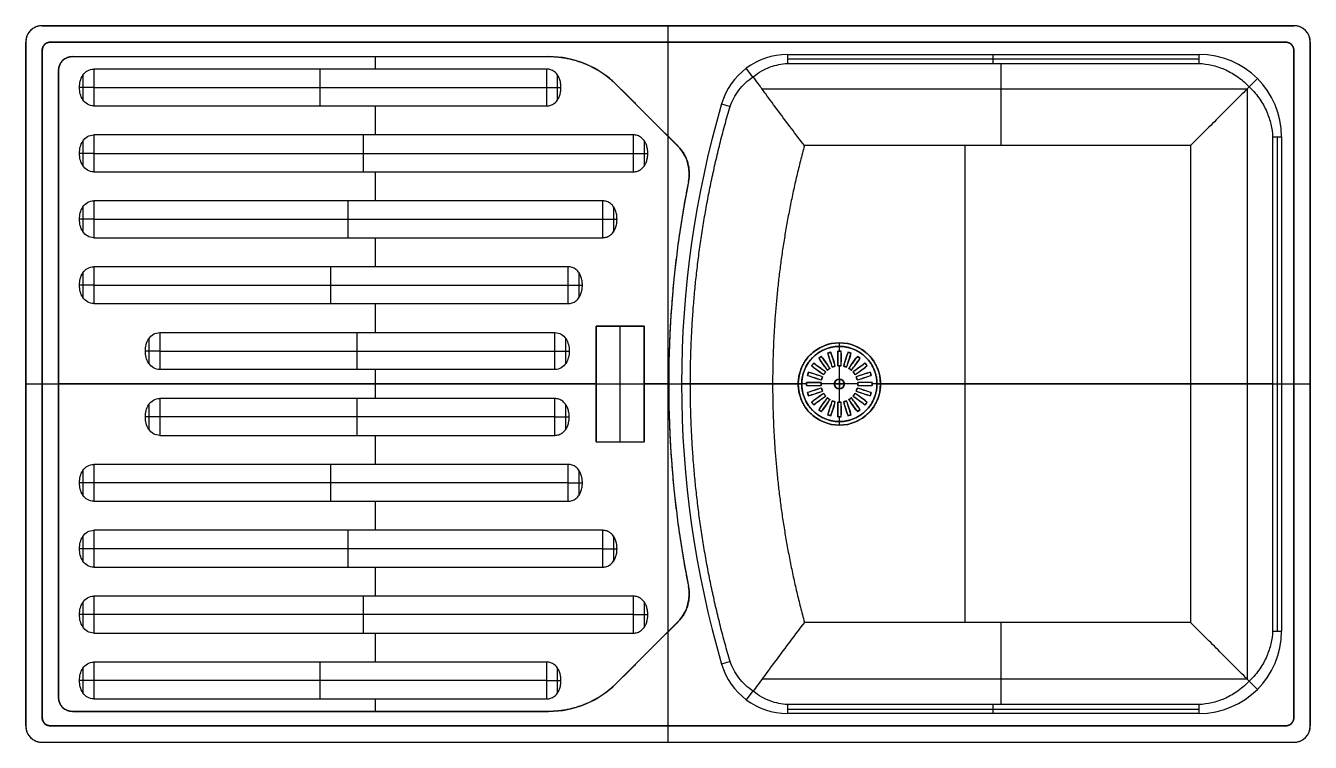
# Model space of a CAD drawing. Header units: millimetres. Extents: x -498.9 to -420.9, y -451.4 to -407.9.
import ezdxf

# ---------------------------------------------------------------- set-up
doc = ezdxf.new("R2010")
doc.units = ezdxf.units.MM
doc.header["$MEASUREMENT"] = 0
doc.layers.add('2D', color=7, linetype='Continuous')

# ---------------------------------------------------------------- blocks, each defined once
blk = doc.blocks.new('DREZ ETX 614')
for p, q in [((253.614, 167.048), (177.614, 167.048)), ((253.614, 167.048, 16), (177.614, 167.048, 16)), ((177.614, 167.048, 16), (177.614, 167.048)), ((177.614, 167.048, 8), (253.614, 167.048, 8)), ((215.614, 123.548), (215.614, 167.048)), ((215.614, 166.048, 16), (215.614, 167.048, 16)), ((215.614, 167.048, 16), (215.614, 167.048)), ((253.614, 167.048), (253.614, 167.048, 16)), ((176.907, 166.755, 16), (176.907, 166.755)), ((254.321, 166.755, 16), (254.321, 166.755)), ((176.614, 166.048), (176.614, 124.548)), ((176.614, 166.048), (176.614, 166.048, 16)), ((176.614, 166.048, 16), (176.614, 124.548, 16)), ((176.614, 124.548, 8), (176.614, 166.048, 8)), ((177.614, 165.548, 15.5), (177.614, 125.048, 15.5)), ((177.614, 125.048, 16), (177.614, 165.548, 16)), ((177.614, 165.548, 15.5), (177.614, 165.548, 16)), ((177.614, 125.048, 15.75), (177.614, 165.548, 15.75)), ((177.76, 165.902, 16), (177.76, 165.902, 15.5)), ((253.114, 166.048, 15.5), (178.114, 166.048, 15.5)), ((178.114, 166.048, 16), (178.114, 166.048, 15.5)), ((253.114, 166.048, 16), (178.114, 166.048, 16)), ((178.114, 166.048, 15.75), (253.114, 166.048, 15.75)), ((215.614, 160.337, 15.5), (215.614, 166.048, 15.5)), ((215.614, 166.048, 16), (215.614, 166.048, 15.5)), ((253.114, 166.048, 15.5), (253.114, 166.048, 16)), ((253.467, 165.902, 16), (253.467, 165.902, 15.5)), ((253.614, 125.048, 15.5), (253.614, 165.548, 15.5)), ((253.614, 165.548, 16), (253.614, 125.048, 16)), ((253.614, 165.548, 16), (253.614, 165.548, 15.5)), ((253.614, 165.548, 15.75), (253.614, 125.048, 15.75)), ((254.614, 124.548), (254.614, 166.048)), ((254.614, 124.548, 16), (254.614, 166.048, 16)), ((254.614, 166.048, 16), (254.614, 166.048)), ((254.614, 166.048, 8), (254.614, 124.548, 8)), ((178.858, 164.93, 14.5), (178.858, 164.93, 15.5)), ((179.447, 165.175, 15.5), (208.361, 165.175, 15.5)), ((179.447, 165.175, 14.5), (208.361, 165.175, 14.5)), ((179.447, 165.175, 14.5), (179.447, 165.175, 15.5)), ((179.447, 165.175, 15), (208.361, 165.175, 15)), ((193.904, 165.175, 14.5), (193.904, 165.175, 15.5)), ((197.849, 164.416, 14.5), (197.849, 165.175, 14.5)), ((208.361, 165.175, 15.5), (208.361, 165.175, 14.5)), ((210.593, 164.731, 14.5), (210.593, 164.731, 15.5)), ((222.864, 165.298, 15.5), (222.864, 164.76, 5.238)), ((222.864, 165.298, 15.5), (247.864, 165.298, 15.5)), ((222.864, 165.029, 10.369), (247.864, 165.029, 10.369)), ((222.864, 164.76, 5.238), (247.864, 164.76, 5.238)), ((235.364, 164.76, 5.238), (235.364, 165.298, 15.5)), ((247.864, 164.76, 5.238), (247.864, 165.298, 15.5)), ((178.614, 126.255, 15.5), (178.614, 164.341, 15.5)), ((178.614, 126.255, 14.5), (178.614, 164.341, 14.5)), ((178.614, 164.341, 15.5), (178.614, 164.341, 14.5)), ((178.614, 164.341, 15), (178.614, 126.255, 15)), ((208.249, 164.416, 14.5), (180.749, 164.416, 14.5)), ((220.763, 163.932, 2.79), (220.364, 164.465, 15.5)), ((250.899, 163.333, 1.995), (251.399, 163.834, 15.5)), ((180.749, 163.298, 14), (208.249, 163.298, 14)), ((212.485, 163.466, 14.5), (212.485, 163.466, 15.5)), ((216.341, 159.611, 15), (212.485, 163.466, 15)), ((221.327, 163.209, 1.873), (250.775, 163.209, 1.873)), ((250.775, 163.209, 1.873), (250.775, 127.387, 1.873)), ((218.864, 162.298, 15.5), (219.38, 162.147, 5.238)), ((180.749, 162.18, 14.5), (208.249, 162.18, 14.5)), ((197.849, 160.416, 14.5), (197.849, 162.18, 14.5)), ((214.413, 161.538, 14.5), (214.413, 161.538, 15.5)), ((213.52, 160.416, 14.5), (180.749, 160.416, 14.5)), ((252.326, 160.298, 5.238), (252.326, 130.298, 5.238)), ((252.326, 160.298, 5.238), (252.864, 160.298, 15.5)), ((252.595, 160.298, 10.369), (252.595, 130.298, 10.369)), ((252.864, 160.298, 15.5), (252.864, 130.298, 15.5)), ((180.749, 159.298, 14), (213.52, 159.298, 14)), ((216.341, 159.611, 14.5), (216.341, 159.611, 15.5)), ((247.333, 159.767, 0.5), (223.897, 159.767, 0.5)), ((233.649, 130.829, 0.5), (233.649, 159.767, 0.5)), ((247.333, 159.767, 0.5), (247.333, 130.829, 0.5)), ((216.828, 158.652, 14.5), (216.828, 158.652, 15.5)), ((180.749, 158.18, 14.5), (213.52, 158.18, 14.5)), ((197.849, 156.416, 14.5), (197.849, 158.18, 14.5)), ((216.853, 157.578, 14.5), (216.853, 157.578, 15.5)), ((211.652, 156.416, 14.5), (180.749, 156.416, 14.5)), ((180.749, 155.298, 14), (211.652, 155.298, 14)), ((180.749, 154.18, 14.5), (211.652, 154.18, 14.5)), ((197.849, 152.416, 14.5), (197.849, 154.18, 14.5)), ((209.549, 152.416, 14.5), (180.749, 152.416, 14.5)), ((215.953, 151.467, 14.5), (215.953, 151.467, 15.5)), ((180.749, 151.298, 14), (209.549, 151.298, 14)), ((180.749, 150.18, 14.5), (209.549, 150.18, 14.5)), ((197.849, 148.416, 14.5), (197.849, 150.18, 14.5)), ((184.749, 148.416, 14.5), (208.749, 148.416, 14.5)), ((214.159, 148.814, 14), (211.246, 148.814, 14)), ((211.246, 148.814, 14), (211.246, 141.782, 14)), ((211.246, 148.814, 14), (211.246, 148.814, 14.5)), ((211.246, 148.814, 14.5), (211.246, 141.782, 14.5)), ((214.159, 148.814, 14.5), (211.246, 148.814, 14.5)), ((211.246, 141.782, 14.25), (211.246, 148.814, 14.25)), ((211.246, 148.814, 14.25), (214.159, 148.814, 14.25)), ((212.703, 141.782, 14), (212.703, 148.814, 14)), ((212.703, 148.814, 14.5), (212.703, 148.814, 14)), ((214.159, 141.782, 14), (214.159, 148.814, 14)), ((214.159, 148.814, 14), (214.159, 148.814, 14.5)), ((214.159, 141.782, 14.5), (214.159, 148.814, 14.5)), ((214.159, 148.814, 14.25), (214.159, 141.782, 14.25)), ((226.019, 147.798, 0.39), (226.019, 147.798, 0.495)), ((226.019, 147.581), (226.019, 147.581, 0.5)), ((184.749, 147.298, 14), (208.749, 147.298, 14)), ((224.925, 146.975, 0.297), (224.762, 146.857, 0.297)), ((224.762, 146.857, 0.349), (224.762, 146.857, 0.246)), ((224.844, 146.916, 0.349), (224.844, 146.916, 0.245)), ((225.142, 146.334, 0.21), (224.847, 146.74, 0.21)), ((224.925, 146.975, 0.349), (224.925, 146.975, 0.246)), ((225.01, 146.858, 0.21), (225.305, 146.452, 0.21)), ((225.497, 147.231, 0.297), (225.305, 147.169, 0.297)), ((225.305, 147.169, 0.246), (225.305, 147.169, 0.349)), ((225.505, 146.554, 0.21), (225.35, 147.031, 0.21)), ((225.401, 147.2, 0.349), (225.401, 147.2, 0.245)), ((225.443, 146.746, 0.146), (225.443, 146.746, 0.248)), ((225.497, 147.231, 0.349), (225.497, 147.231, 0.246)), ((225.541, 147.093, 0.21), (225.697, 146.616, 0.21)), ((225.634, 146.808, 0.146), (225.634, 146.808, 0.248)), ((225.919, 147.298, 0.246), (225.919, 147.298, 0.349)), ((225.919, 147.298, 0.297), (226.12, 147.298, 0.297)), ((225.919, 146.651, 0.21), (225.919, 147.153, 0.21)), ((225.919, 146.853, 0.146), (225.919, 146.853, 0.248)), ((226.019, 147.298, 0.349), (226.019, 147.298, 0.245)), ((226.12, 147.298, 0.349), (226.12, 147.298, 0.246)), ((226.12, 147.153, 0.21), (226.12, 146.651, 0.21)), ((226.12, 146.853, 0.146), (226.12, 146.853, 0.248)), ((226.342, 146.616, 0.21), (226.497, 147.093, 0.21)), ((226.404, 146.808, 0.146), (226.404, 146.808, 0.248)), ((226.688, 147.031, 0.21), (226.533, 146.554, 0.21)), ((226.542, 147.231, 0.246), (226.542, 147.231, 0.349)), ((226.733, 147.169, 0.297), (226.542, 147.231, 0.297)), ((226.595, 146.746, 0.146), (226.595, 146.746, 0.248)), ((226.637, 147.2, 0.349), (226.637, 147.2, 0.245)), ((226.733, 147.169, 0.349), (226.733, 147.169, 0.246)), ((226.733, 146.452, 0.21), (227.028, 146.858, 0.21)), ((227.191, 146.74, 0.21), (226.896, 146.334, 0.21)), ((227.113, 146.975, 0.246), (227.113, 146.975, 0.349)), ((227.276, 146.857, 0.297), (227.113, 146.975, 0.297)), ((227.195, 146.916, 0.349), (227.195, 146.916, 0.245)), ((227.276, 146.857, 0.349), (227.276, 146.857, 0.246)), ((208.749, 146.18, 14.5), (184.749, 146.18, 14.5)), ((197.849, 144.416, 14.5), (197.849, 146.18, 14.5)), ((224.086, 145.82, 0.297), (224.148, 146.012, 0.297)), ((224.117, 145.916, 0.245), (224.117, 145.916, 0.349)), ((224.148, 146.012, 0.246), (224.148, 146.012, 0.349)), ((224.763, 145.812, 0.21), (224.286, 145.967, 0.21)), ((224.342, 146.392, 0.297), (224.46, 146.555, 0.297)), ((224.342, 146.392, 0.246), (224.342, 146.392, 0.349)), ((224.401, 146.474, 0.245), (224.401, 146.474, 0.349)), ((224.459, 146.307, 0.21), (224.865, 146.012, 0.21)), ((224.46, 146.555, 0.349), (224.46, 146.555, 0.246)), ((224.571, 145.874, 0.248), (224.571, 145.874, 0.146)), ((224.983, 146.175, 0.21), (224.577, 146.47, 0.21)), ((224.702, 146.131, 0.248), (224.702, 146.131, 0.146)), ((224.82, 146.293, 0.248), (224.82, 146.293, 0.146)), ((225.024, 146.497, 0.146), (225.024, 146.497, 0.248)), ((225.18, 146.032, 0.121), (225.062, 145.869, 0.121)), ((225.062, 145.869, 0.173), (225.062, 145.869, 0.072)), ((225.121, 145.951, 0.07), (225.121, 145.951, 0.173)), ((225.18, 146.032, 0.072), (225.18, 146.032, 0.173)), ((225.186, 146.615, 0.146), (225.186, 146.615, 0.248)), ((225.285, 146.137, 0.121), (225.448, 146.255, 0.121)), ((225.285, 146.137, 0.173), (225.285, 146.137, 0.072)), ((225.366, 146.196, 0.173), (225.366, 146.196, 0.07)), ((225.448, 146.255, 0.173), (225.448, 146.255, 0.072)), ((225.58, 146.323, 0.121), (225.771, 146.385, 0.121)), ((225.58, 146.323, 0.072), (225.58, 146.323, 0.173)), ((225.676, 146.354, 0.173), (225.676, 146.354, 0.07)), ((225.771, 146.385, 0.072), (225.771, 146.385, 0.173)), ((225.919, 146.408, 0.173), (225.919, 146.408, 0.072)), ((225.919, 146.408, 0.121), (226.12, 146.408, 0.121)), ((226.019, 146.408, 0.07), (226.019, 146.408, 0.173)), ((226.12, 146.408, 0.072), (226.12, 146.408, 0.173)), ((226.267, 146.385, 0.072), (226.267, 146.385, 0.173)), ((226.267, 146.385, 0.121), (226.458, 146.323, 0.121)), ((226.362, 146.354, 0.173), (226.362, 146.354, 0.07)), ((226.458, 146.323, 0.173), (226.458, 146.323, 0.072)), ((226.59, 146.255, 0.072), (226.59, 146.255, 0.173)), ((226.59, 146.255, 0.121), (226.753, 146.137, 0.121)), ((226.672, 146.196, 0.173), (226.672, 146.196, 0.07)), ((226.753, 146.137, 0.173), (226.753, 146.137, 0.072)), ((226.852, 146.615, 0.146), (226.852, 146.615, 0.248)), ((226.858, 146.032, 0.072), (226.858, 146.032, 0.173)), ((226.977, 145.869, 0.121), (226.858, 146.032, 0.121)), ((226.917, 145.951, 0.07), (226.917, 145.951, 0.173)), ((226.977, 145.869, 0.072), (226.977, 145.869, 0.173)), ((227.015, 146.497, 0.146), (227.015, 146.497, 0.248)), ((227.461, 146.47, 0.21), (227.055, 146.175, 0.21)), ((227.173, 146.012, 0.21), (227.579, 146.307, 0.21)), ((227.218, 146.293, 0.248), (227.218, 146.293, 0.146)), ((227.752, 145.967, 0.21), (227.275, 145.812, 0.21)), ((227.336, 146.131, 0.248), (227.336, 146.131, 0.146)), ((227.467, 145.874, 0.248), (227.467, 145.874, 0.146)), ((227.578, 146.555, 0.246), (227.578, 146.555, 0.349)), ((227.578, 146.555, 0.297), (227.696, 146.392, 0.297)), ((227.637, 146.474, 0.245), (227.637, 146.474, 0.349)), ((227.696, 146.392, 0.349), (227.696, 146.392, 0.246)), ((227.89, 146.012, 0.246), (227.89, 146.012, 0.349)), ((227.89, 146.012, 0.297), (227.952, 145.82, 0.297)), ((227.921, 145.916, 0.245), (227.921, 145.916, 0.349)), ((176.614, 145.298), (223.736, 145.298)), ((176.614, 145.298), (176.614, 145.298, 16)), ((176.614, 145.298, 16), (177.614, 145.298, 16)), ((177.614, 145.298, 15.5), (178.614, 145.298, 15.5)), ((177.614, 145.298, 15.5), (177.614, 145.298, 16)), ((211.246, 145.298, 14.5), (178.614, 145.298, 14.5)), ((178.614, 145.298, 14.5), (178.614, 145.298, 15.5)), ((211.246, 145.298, 14), (214.159, 145.298, 14)), ((211.246, 145.298, 14), (211.246, 145.298, 14.5)), ((214.159, 145.298, 14), (214.159, 145.298, 14.5)), ((215.656, 145.298, 14.5), (214.159, 145.298, 14.5)), ((215.656, 145.298, 14.5), (215.656, 145.298, 15.5)), ((215.656, 145.298, 15.5), (216.435, 145.298, 15.5)), ((216.973, 145.298, 5.238), (216.435, 145.298, 15.5)), ((223.736, 145.298, 0.5), (221.966, 145.298, 0.5)), ((223.519, 145.298, 0.39), (223.519, 145.298, 0.495)), ((223.736, 145.298), (223.736, 145.298, 0.5)), ((224.019, 145.398, 0.246), (224.019, 145.398, 0.349)), ((224.019, 145.197, 0.297), (224.019, 145.398, 0.297)), ((224.019, 145.298, 0.245), (224.019, 145.298, 0.349)), ((224.019, 145.197, 0.349), (224.019, 145.197, 0.246)), ((224.086, 145.82, 0.349), (224.086, 145.82, 0.246)), ((224.666, 145.398, 0.21), (224.164, 145.398, 0.21)), ((224.164, 145.197, 0.21), (224.666, 145.197, 0.21)), ((224.224, 145.776, 0.21), (224.701, 145.621, 0.21)), ((224.464, 145.398, 0.248), (224.464, 145.398, 0.146)), ((224.464, 145.197, 0.248), (224.464, 145.197, 0.146)), ((224.509, 145.683, 0.248), (224.509, 145.683, 0.146)), ((224.909, 145.398, 0.072), (224.909, 145.398, 0.173)), ((224.909, 145.398, 0.121), (224.909, 145.197, 0.121)), ((224.909, 145.298, 0.07), (224.909, 145.298, 0.173)), ((224.909, 145.197, 0.072), (224.909, 145.197, 0.173)), ((224.994, 145.737, 0.121), (224.932, 145.546, 0.121)), ((224.932, 145.546, 0.072), (224.932, 145.546, 0.173)), ((224.963, 145.641, 0.07), (224.963, 145.641, 0.173)), ((224.994, 145.737, 0.072), (224.994, 145.737, 0.173)), ((225.719, 145.298, 0.1), (225.719, 145.298, 0.7)), ((226.319, 145.298), (225.719, 145.298)), ((226.019, 145.598, 0.1), (226.019, 145.598, 0.7)), ((226.019, 144.998), (226.019, 145.598)), ((226.319, 145.298, 0.1), (226.319, 145.298, 0.7)), ((227.044, 145.737, 0.072), (227.044, 145.737, 0.173)), ((227.106, 145.546, 0.121), (227.044, 145.737, 0.121)), ((227.075, 145.641, 0.07), (227.075, 145.641, 0.173)), ((227.106, 145.546, 0.173), (227.106, 145.546, 0.072)), ((227.13, 145.398, 0.173), (227.13, 145.398, 0.072)), ((227.13, 145.197, 0.121), (227.13, 145.398, 0.121)), ((227.13, 145.298, 0.07), (227.13, 145.298, 0.173)), ((227.13, 145.197, 0.072), (227.13, 145.197, 0.173)), ((227.337, 145.621, 0.21), (227.814, 145.776, 0.21)), ((227.874, 145.398, 0.21), (227.372, 145.398, 0.21)), ((227.372, 145.197, 0.21), (227.874, 145.197, 0.21)), ((227.529, 145.683, 0.248), (227.529, 145.683, 0.146)), ((227.574, 145.398, 0.248), (227.574, 145.398, 0.146)), ((227.574, 145.197, 0.248), (227.574, 145.197, 0.146)), ((227.952, 145.82, 0.246), (227.952, 145.82, 0.349)), ((228.019, 145.398, 0.246), (228.019, 145.398, 0.349)), ((228.019, 145.398, 0.297), (228.019, 145.197, 0.297)), ((228.019, 145.298, 0.245), (228.019, 145.298, 0.349)), ((228.019, 145.197, 0.349), (228.019, 145.197, 0.246)), ((228.302, 145.298), (228.302, 145.298, 0.5)), ((247.333, 145.298, 0.5), (228.302, 145.298, 0.5)), ((228.302, 145.298), (254.614, 145.298)), ((228.519, 145.298, 0.39), (228.519, 145.298, 0.495)), ((252.326, 145.298, 5.238), (252.864, 145.298, 15.5)), ((252.864, 145.298, 15.5), (253.614, 145.298, 15.5)), ((253.614, 145.298, 16), (254.614, 145.298, 16)), ((253.614, 145.298, 15.5), (253.614, 145.298, 16)), ((254.614, 145.298), (254.614, 145.298, 16)), ((208.749, 144.416, 14.5), (184.749, 144.416, 14.5)), ((224.086, 144.776, 0.246), (224.086, 144.776, 0.349)), ((224.148, 144.584, 0.297), (224.086, 144.776, 0.297)), ((224.117, 144.68, 0.245), (224.117, 144.68, 0.349)), ((224.148, 144.584, 0.246), (224.148, 144.584, 0.349)), ((224.701, 144.975, 0.21), (224.224, 144.82, 0.21)), ((224.286, 144.629, 0.21), (224.763, 144.784, 0.21)), ((224.865, 144.584, 0.21), (224.459, 144.289, 0.21)), ((224.509, 144.913, 0.248), (224.509, 144.913, 0.146)), ((224.571, 144.722, 0.248), (224.571, 144.722, 0.146)), ((224.577, 144.126, 0.21), (224.983, 144.421, 0.21)), ((224.702, 144.465, 0.248), (224.702, 144.465, 0.146)), ((224.82, 144.303, 0.248), (224.82, 144.303, 0.146)), ((224.932, 145.05, 0.173), (224.932, 145.05, 0.072)), ((224.932, 145.05, 0.121), (224.994, 144.859, 0.121)), ((224.963, 144.955, 0.07), (224.963, 144.955, 0.173)), ((224.994, 144.859, 0.072), (224.994, 144.859, 0.173)), ((225.062, 144.727, 0.173), (225.062, 144.727, 0.072)), ((225.062, 144.727, 0.121), (225.18, 144.564, 0.121)), ((225.121, 144.645, 0.07), (225.121, 144.645, 0.173)), ((225.18, 144.564, 0.173), (225.18, 144.564, 0.072)), ((225.285, 144.459, 0.072), (225.285, 144.459, 0.173)), ((225.448, 144.341, 0.121), (225.285, 144.459, 0.121)), ((225.366, 144.4, 0.173), (225.366, 144.4, 0.07)), ((225.448, 144.341, 0.072), (225.448, 144.341, 0.173)), ((226.019, 144.998, 0.1), (226.019, 144.998, 0.7)), ((226.753, 144.459, 0.121), (226.59, 144.341, 0.121)), ((226.59, 144.341, 0.072), (226.59, 144.341, 0.173)), ((226.672, 144.4, 0.173), (226.672, 144.4, 0.07)), ((226.753, 144.459, 0.173), (226.753, 144.459, 0.072)), ((226.858, 144.564, 0.121), (226.977, 144.727, 0.121)), ((226.858, 144.564, 0.072), (226.858, 144.564, 0.173)), ((226.917, 144.645, 0.07), (226.917, 144.645, 0.173)), ((226.977, 144.727, 0.072), (226.977, 144.727, 0.173)), ((227.044, 144.859, 0.121), (227.106, 145.05, 0.121)), ((227.044, 144.859, 0.173), (227.044, 144.859, 0.072)), ((227.055, 144.421, 0.21), (227.461, 144.126, 0.21)), ((227.075, 144.955, 0.07), (227.075, 144.955, 0.173)), ((227.106, 145.05, 0.072), (227.106, 145.05, 0.173)), ((227.579, 144.289, 0.21), (227.173, 144.584, 0.21)), ((227.218, 144.303, 0.248), (227.218, 144.303, 0.146)), ((227.275, 144.784, 0.21), (227.752, 144.629, 0.21)), ((227.336, 144.465, 0.248), (227.336, 144.465, 0.146)), ((227.814, 144.82, 0.21), (227.337, 144.975, 0.21)), ((227.467, 144.722, 0.248), (227.467, 144.722, 0.146)), ((227.529, 144.913, 0.248), (227.529, 144.913, 0.146)), ((227.952, 144.776, 0.297), (227.89, 144.584, 0.297)), ((227.89, 144.584, 0.349), (227.89, 144.584, 0.246)), ((227.921, 144.68, 0.245), (227.921, 144.68, 0.349)), ((227.952, 144.776, 0.349), (227.952, 144.776, 0.246)), ((224.342, 144.204, 0.246), (224.342, 144.204, 0.349)), ((224.46, 144.041, 0.297), (224.342, 144.204, 0.297)), ((224.401, 144.122, 0.245), (224.401, 144.122, 0.349)), ((224.46, 144.041, 0.349), (224.46, 144.041, 0.246)), ((224.762, 143.739, 0.349), (224.762, 143.739, 0.246)), ((224.762, 143.739, 0.297), (224.925, 143.621, 0.297)), ((224.844, 143.68, 0.349), (224.844, 143.68, 0.245)), ((224.847, 143.856, 0.21), (225.142, 144.262, 0.21)), ((224.925, 143.621, 0.246), (224.925, 143.621, 0.349)), ((225.305, 144.144, 0.21), (225.01, 143.738, 0.21)), ((225.024, 144.099, 0.146), (225.024, 144.099, 0.248)), ((225.186, 143.981, 0.146), (225.186, 143.981, 0.248)), ((225.35, 143.565, 0.21), (225.505, 144.042, 0.21)), ((225.443, 143.85, 0.146), (225.443, 143.85, 0.248)), ((225.697, 143.98, 0.21), (225.541, 143.503, 0.21)), ((225.58, 144.273, 0.072), (225.58, 144.273, 0.173)), ((225.771, 144.211, 0.121), (225.58, 144.273, 0.121)), ((225.634, 143.788, 0.146), (225.634, 143.788, 0.248)), ((225.676, 144.242, 0.173), (225.676, 144.242, 0.07)), ((225.771, 144.211, 0.072), (225.771, 144.211, 0.173)), ((225.919, 144.187, 0.072), (225.919, 144.187, 0.173)), ((226.12, 144.187, 0.121), (225.919, 144.187, 0.121)), ((225.919, 143.443, 0.21), (225.919, 143.945, 0.21)), ((225.919, 143.743, 0.146), (225.919, 143.743, 0.248)), ((226.019, 144.187, 0.173), (226.019, 144.187, 0.07)), ((226.12, 144.187, 0.173), (226.12, 144.187, 0.072)), ((226.12, 143.945, 0.21), (226.12, 143.443, 0.21)), ((226.12, 143.743, 0.146), (226.12, 143.743, 0.248)), ((226.458, 144.273, 0.121), (226.267, 144.211, 0.121)), ((226.267, 144.211, 0.173), (226.267, 144.211, 0.072)), ((226.497, 143.503, 0.21), (226.342, 143.98, 0.21)), ((226.362, 144.242, 0.173), (226.362, 144.242, 0.07)), ((226.404, 143.788, 0.146), (226.404, 143.788, 0.248)), ((226.458, 144.273, 0.173), (226.458, 144.273, 0.072)), ((226.533, 144.042, 0.21), (226.688, 143.565, 0.21)), ((226.595, 143.85, 0.146), (226.595, 143.85, 0.248)), ((227.028, 143.738, 0.21), (226.733, 144.144, 0.21)), ((226.852, 143.981, 0.146), (226.852, 143.981, 0.248)), ((226.896, 144.262, 0.21), (227.191, 143.856, 0.21)), ((227.015, 144.099, 0.146), (227.015, 144.099, 0.248)), ((227.113, 143.621, 0.297), (227.276, 143.739, 0.297)), ((227.113, 143.621, 0.349), (227.113, 143.621, 0.246)), ((227.195, 143.68, 0.349), (227.195, 143.68, 0.245)), ((227.276, 143.739, 0.349), (227.276, 143.739, 0.246)), ((227.696, 144.204, 0.297), (227.578, 144.041, 0.297)), ((227.578, 144.041, 0.349), (227.578, 144.041, 0.246)), ((227.637, 144.122, 0.245), (227.637, 144.122, 0.349)), ((227.696, 144.204, 0.349), (227.696, 144.204, 0.246)), ((208.749, 143.298, 14), (184.749, 143.298, 14)), ((225.305, 143.427, 0.349), (225.305, 143.427, 0.246)), ((225.305, 143.427, 0.297), (225.497, 143.365, 0.297)), ((225.401, 143.396, 0.349), (225.401, 143.396, 0.245)), ((225.497, 143.365, 0.349), (225.497, 143.365, 0.246)), ((225.919, 143.298, 0.349), (225.919, 143.298, 0.246)), ((225.919, 143.298, 0.297), (226.12, 143.298, 0.297)), ((226.019, 143.298, 0.349), (226.019, 143.298, 0.245)), ((226.019, 143.015), (226.019, 143.015, 0.5)), ((226.019, 142.798, 0.39), (226.019, 142.798, 0.495)), ((226.12, 143.298, 0.246), (226.12, 143.298, 0.349)), ((226.542, 143.365, 0.297), (226.733, 143.427, 0.297)), ((226.542, 143.365, 0.349), (226.542, 143.365, 0.246)), ((226.637, 143.396, 0.349), (226.637, 143.396, 0.245)), ((226.733, 143.427, 0.349), (226.733, 143.427, 0.246)), ((184.749, 142.18, 14.5), (208.749, 142.18, 14.5)), ((197.849, 140.416, 14.5), (197.849, 142.18, 14.5)), ((211.246, 141.782, 14), (214.159, 141.782, 14)), ((211.246, 141.782, 14), (211.246, 141.782, 14.5)), ((211.246, 141.782, 14.5), (214.159, 141.782, 14.5)), ((211.246, 141.782, 14.25), (214.159, 141.782, 14.25)), ((212.703, 141.782, 14), (212.703, 141.782, 14.5)), ((214.159, 141.782, 14.5), (214.159, 141.782, 14)), ((209.549, 140.416, 14.5), (180.749, 140.416, 14.5)), ((209.549, 139.298, 14), (180.749, 139.298, 14)), ((215.953, 139.129, 14.5), (215.953, 139.129, 15.5)), ((180.749, 138.18, 14.5), (209.549, 138.18, 14.5)), ((197.849, 136.416, 14.5), (197.849, 138.18, 14.5)), ((211.652, 136.416, 14.5), (180.749, 136.416, 14.5)), ((211.652, 135.298, 14), (180.749, 135.298, 14)), ((180.749, 134.18, 14.5), (211.652, 134.18, 14.5)), ((197.849, 132.416, 14.5), (197.849, 134.18, 14.5)), ((216.853, 133.018, 15.5), (216.853, 133.018, 14.5)), ((213.52, 132.416, 14.5), (180.749, 132.416, 14.5)), ((216.828, 131.943, 14.5), (216.828, 131.943, 15.5)), ((213.52, 131.298, 14), (180.749, 131.298, 14)), ((212.485, 127.13, 15), (216.341, 130.985, 15)), ((216.341, 130.985, 15.5), (216.341, 130.985, 14.5)), ((247.333, 130.829, 0.5), (223.897, 130.829, 0.5)), ((252.326, 130.298, 5.238), (252.864, 130.298, 15.5)), ((180.749, 130.18, 14.5), (213.52, 130.18, 14.5)), ((197.849, 128.416, 14.5), (197.849, 130.18, 14.5)), ((215.614, 124.548, 15.5), (215.614, 130.259, 15.5)), ((214.413, 129.058, 14.5), (214.413, 129.058, 15.5)), ((208.249, 128.416, 14.5), (180.749, 128.416, 14.5)), ((219.38, 128.449, 5.238), (218.864, 128.298, 15.5)), ((208.249, 127.298, 14), (180.749, 127.298, 14)), ((250.775, 127.387, 1.873), (221.327, 127.387, 1.873)), ((250.899, 127.263, 1.995), (251.399, 126.762, 15.5)), ((212.485, 127.13, 15.5), (212.485, 127.13, 14.5)), ((220.763, 126.664, 2.79), (220.364, 126.131, 15.5)), ((178.614, 126.255, 15.5), (178.614, 126.255, 14.5)), ((178.858, 125.666, 14.5), (178.858, 125.666, 15.5)), ((180.749, 126.18, 14.5), (208.249, 126.18, 14.5)), ((197.849, 125.421, 14.5), (197.849, 126.18, 14.5)), ((210.593, 125.865, 14.5), (210.593, 125.865, 15.5)), ((247.864, 125.836, 5.238), (222.864, 125.836, 5.238)), ((222.864, 125.836, 5.238), (222.864, 125.298, 15.5)), ((235.364, 125.298, 15.5), (235.364, 125.836, 5.238)), ((247.864, 125.298, 15.5), (247.864, 125.836, 5.238)), ((177.614, 125.048, 16), (177.614, 125.048, 15.5)), ((208.361, 125.421, 15.5), (179.447, 125.421, 15.5)), ((208.361, 125.421, 14.5), (179.447, 125.421, 14.5)), ((179.447, 125.421, 15.5), (179.447, 125.421, 14.5)), ((179.447, 125.421, 15), (208.361, 125.421, 15)), ((193.904, 125.421, 15.5), (193.904, 125.421, 14.5)), ((208.361, 125.421, 15.5), (208.361, 125.421, 14.5)), ((222.864, 125.567, 10.369), (247.864, 125.567, 10.369)), ((247.864, 125.298, 15.5), (222.864, 125.298, 15.5)), ((253.614, 125.048, 15.5), (253.614, 125.048, 16)), ((176.614, 124.548, 16), (176.614, 124.548)), ((177.76, 124.694, 16), (177.76, 124.694, 15.5)), ((178.114, 124.548, 15.5), (253.114, 124.548, 15.5)), ((253.114, 124.548, 16), (178.114, 124.548, 16)), ((178.114, 124.548, 15.5), (178.114, 124.548, 16)), ((178.114, 124.548, 15.75), (253.114, 124.548, 15.75)), ((215.614, 123.548, 16), (215.614, 124.548, 16)), ((215.614, 124.548, 15.5), (215.614, 124.548, 16)), ((253.114, 124.548, 16), (253.114, 124.548, 15.5)), ((253.467, 124.694, 16), (253.467, 124.694, 15.5)), ((254.614, 124.548), (254.614, 124.548, 16)), ((176.907, 123.841, 16), (176.907, 123.841)), ((177.614, 123.548), (253.614, 123.548)), ((177.614, 123.548), (177.614, 123.548, 16)), ((177.614, 123.548, 16), (253.614, 123.548, 16)), ((177.614, 123.548, 8), (253.614, 123.548, 8)), ((215.614, 123.548), (215.614, 123.548, 16)), ((253.614, 123.548, 16), (253.614, 123.548)), ((254.321, 123.841, 16), (254.321, 123.841))]:
    blk.add_line(p, q)
for centre, radius in [((226.019, 145.298, 0.442), 2.5), ((226.019, 145.298, 0.25), 2.283), ((226.019, 145.298, 0.4), 0.3)]:
    blk.add_circle(centre, radius)
for centre, radius, start, end in [((177.614, 166.048, 8), 1, 90, 180), ((253.614, 166.048, 8), 1, 0, 90), ((178.114, 165.548, 15.75), 0.5, 90, 180), ((253.114, 165.548, 15.75), 0.5, 0, 90), ((179.447, 164.341, 15), 0.834, 90, 180), ((208.361, 159.342, 15), 5.832, 45, 90), ((222.864, 161.131, 15.5), 4.167, 90, 163.7398), ((247.864, 160.298, 15.5), 5, 360, 90), ((277.149, 145.298, 15.5), 60.714, 163.7398, 196.2602), ((214.476, 158.06, 15), 2.425, 348.53414, 39.74789), ((278.692, 145.352, 14.5), 63.036, 168.81682, 180.04945), ((278.692, 145.352, 15), 63.036, 168.81682, 180.04945), ((226.019, 145.298, 0.495), 2.5, 0, 180), ((278.692, 145.244, 14.5), 63.036, 179.95055, 191.18318), ((278.692, 145.244, 15), 63.036, 179.95055, 191.18318), ((226.019, 145.298, 0.495), 2.5, 180, 0), ((226.019, 145.298, 0.7), 0.3, 0, 180), ((226.019, 145.298, 0.1), 0.3, 0, 180), ((226.019, 145.298, 0.7), 0.3, 0, 180), ((226.019, 145.298, 0.7), 0.3, 180, 0), ((226.019, 145.298, 0.1), 0.3, 180, 0), ((214.476, 132.536, 14.5), 2.425, 320.25211, 11.46586), ((214.476, 132.536, 15), 2.425, 320.25211, 11.46586), ((247.864, 130.298, 15.5), 5, 270, 0), ((222.864, 129.465, 15.5), 4.167, 196.2602, 270), ((208.361, 131.254, 15), 5.832, 270, 315), ((179.447, 126.255, 15), 0.834, 180, 270), ((178.114, 125.048, 15.75), 0.5, 180, 270), ((253.114, 125.048, 15.75), 0.5, 270, 0), ((177.614, 124.548, 16), 1, 180, 270), ((177.614, 124.548, 8), 1, 180, 270), ((253.614, 124.548, 16), 1, 270, 0), ((253.614, 124.548, 8), 1, 270, 0)]:
    blk.add_arc(centre, radius, start, end)
at = {"extrusion": (1, 0, 0)}
for centre, radius, start, end in [((159.767, 5.5, 235.844), 5, 270, 357), ((163.298, 15.5, 194.499), 1.5, 221.81031, 318.18969), ((159.298, 15.5, 197.135), 1.5, 221.81031, 318.18969), ((155.298, 15.5, 196.201), 1.5, 221.81031, 318.18969), ((151.298, 15.5, 195.149), 1.5, 221.81031, 318.18969), ((147.298, 15.5, 196.749), 1.5, 221.81031, 318.18969), ((145.298, 8.094, 226.019), 8, 284.47739, 288.20996), ((145.298, 8.094, 226.019), 8.1, 284.29607, 287.97741), ((145.298, 8.094, 225.919), 8.099, 277.88048, 284.29607), ((145.298, 8.094, 226.12), 8.099, 277.88048, 284.29607), ((145.298, 8.094, 226.019), 8.1, 272.12255, 277.88048), ((145.298, 8.094, 226.019), 8, 272.1491, 277.97872), ((145.298, 0.7, 226.019), 0.3, 360, 90), ((145.298, 0.7, 226.019), 0.3, 90, 180), ((143.298, 15.5, 196.749), 1.5, 221.81031, 318.18969), ((145.298, 8.094, 226.019), 8, 262.02128, 267.8509), ((145.298, 8.094, 226.019), 8.1, 262.11952, 267.87745), ((145.298, 8.094, 225.919), 8.099, 255.70393, 262.11952), ((145.298, 8.094, 226.12), 8.099, 255.70393, 262.11952), ((145.298, 8.094, 226.019), 8, 251.79004, 255.52261), ((145.298, 8.094, 226.019), 8.1, 252.02259, 255.70393), ((139.298, 15.5, 195.149), 1.5, 221.81031, 318.18969), ((135.298, 15.5, 196.201), 1.5, 221.81031, 318.18969), ((131.298, 15.5, 197.135), 1.5, 221.81031, 318.18969), ((130.829, 5.5, 235.844), 5, 183, 270), ((127.298, 15.5, 194.499), 1.5, 221.81031, 318.18969)]:
    blk.add_arc(centre, radius, start, end, dxfattribs=at)
at = {"extrusion": (1, -6.45725e-28, -1.16119e-13)}
blk.add_arc((163.298, 15.5, 208.249), 1.5, 221.81031, 318.18969, dxfattribs=at)
at = {"extrusion": (1, -2.54211e-14, -5.682e-14)}
blk.add_arc((159.298, 15.5, 213.52), 1.5, 221.81031, 318.18969, dxfattribs=at)
at = {"extrusion": (1, 1.19147e-27, 1.66647e-13)}
blk.add_arc((155.298, 15.5, 211.652), 1.5, 221.81031, 318.18969, dxfattribs=at)
at = {"extrusion": (1, -5.80155e-28, -5.61766e-14)}
blk.add_arc((151.298, 15.5, 209.549), 1.5, 221.81031, 318.18969, dxfattribs=at)
at = {"extrusion": (0, 1, 0)}
for centre, radius, start, end in [((-226.019, 8.094, 145.298), 8, 284.47751, 288.20996), ((-226.019, 8.094, 145.298), 8.1, 284.29495, 287.97741), ((-226.019, 8.094, 145.298), 8, 272.1491, 277.979), ((-226.019, 8.094, 145.298), 8.1, 272.12255, 277.87987), ((-226.019, 0.7, 145.298), 0.3, 0, 90), ((-226.019, 0.7, 145.298), 0.3, 90, 180), ((-226.019, 8.094, 145.298), 8, 262.02128, 267.8509), ((-226.019, 8.094, 145.298), 8.1, 262.12013, 267.87745), ((-226.019, 8.094, 145.298), 8, 251.79004, 255.52261), ((-226.019, 8.094, 145.298), 8.1, 252.02259, 255.70505), ((-247.333, 5.5, 145.298), 5, 183, 270)]:
    blk.add_arc(centre, radius, start, end, dxfattribs=at)
at = {"extrusion": (1, -1.18873e-27, -1.87046e-13)}
blk.add_arc((143.298, 15.5, 208.749), 1.5, 221.81031, 318.18969, dxfattribs=at)
at = {"extrusion": (1, -4.27822e-28, -4.48783e-14)}
blk.add_arc((139.298, 15.5, 209.549), 1.5, 221.81031, 318.18969, dxfattribs=at)
at = {"extrusion": (1, 1.27106e-14, -1.7315e-13)}
blk.add_arc((135.298, 15.5, 211.652), 1.5, 221.81031, 318.18969, dxfattribs=at)
at = {"extrusion": (1, 1.27106e-14, -3.28663e-14)}
blk.add_arc((131.298, 15.5, 213.52), 1.5, 221.81031, 318.18969, dxfattribs=at)
at = {"extrusion": (1, 1.13238e-27, 2.37573e-13)}
blk.add_arc((127.298, 15.5, 208.249), 1.5, 221.81031, 318.18969, dxfattribs=at)
for points, weights, knots in [([(177.614, 167.048), (177.2, 167.048), (176.907, 166.755), (176.614, 166.462), (176.614, 166.048)], [1, 0.923879532511, 1, 0.923879532511, 1], [-0.785398, -0.785398, -0.785398, 0, 0, 0.785398, 0.785398, 0.785398]), ([(177.614, 167.048, 16), (177.2, 167.048, 16), (176.907, 166.755, 16), (176.614, 166.462, 16), (176.614, 166.048, 16)], [1, 0.923879532511, 1, 0.923879532511, 1], [-0.785398, -0.785398, -0.785398, 0, 0, 0.785398, 0.785398, 0.785398]), ([(178.614, 164.341, 15.5), (178.614, 164.686, 15.5), (178.858, 164.93, 15.5), (179.102, 165.175, 15.5), (179.447, 165.175, 15.5)], [1, 0.923879532511, 1, 0.923879532511, 1], [-0.785398, -0.785398, -0.785398, 0, 0, 0.785398, 0.785398, 0.785398]), ([(178.614, 164.341, 14.5), (178.614, 164.686, 14.5), (178.858, 164.93, 14.5), (179.102, 165.175, 14.5), (179.447, 165.175, 14.5)], [1, 0.923879532511, 1, 0.923879532511, 1], [-0.785398, -0.785398, -0.785398, 0, 0, 0.785398, 0.785398, 0.785398]), ([(208.892, 164.074, 14.5), (208.892, 163.732, 14.234), (208.892, 163.298, 14.234), (208.892, 162.864, 14.234), (208.892, 162.521, 14.5)], [0.856903678818, 0.875703748401, 1, 0.875703748401, 0.856903678818], [-0.666605, -0.666605, -0.666605, 0, 0, 0.666605, 0.666605, 0.666605]), ([(180.749, 163.298, 14), (180.385, 163.298, 14), (180.106, 163.298, 14.234), (179.971, 163.298, 14.347), (179.883, 163.298, 14.5)], [0.883022221559, 0.883022221559, 1, 0.939692620786, 0.910476445698], [3.141593, 3.141593, 3.141593, 3.839724, 3.839724, 4.199643, 4.199643, 4.199643]), ([(208.249, 163.298, 14), (208.613, 163.298, 14), (208.892, 163.298, 14.234), (209.027, 163.298, 14.347), (209.115, 163.298, 14.5)], [0.883022221559, 0.883022221559, 1, 0.939692620786, 0.910476445698], [3.141593, 3.141593, 3.141593, 3.839724, 3.839724, 4.199643, 4.199643, 4.199643]), ([(219.38, 128.449, 5.238), (216.973, 136.701, 5.238), (216.973, 145.298, 5.238), (216.973, 153.895, 5.238), (219.38, 162.147, 5.238)], [0.890772985751, 0.924613361274, 0.979325846158, 0.924613361274, 0.890772985751], [-0.2837941, -0.2837941, -0.2837941, 0, 0, 0.2837941, 0.2837941, 0.2837941]), ([(214.163, 160.074, 14.5), (214.163, 159.732, 14.234), (214.163, 159.298, 14.234), (214.163, 158.864, 14.234), (214.163, 158.521, 14.5)], [0.856903678818, 0.875703748401, 1, 0.875703748401, 0.856903678818], [-0.666605, -0.666605, -0.666605, 0, 0, 0.666605, 0.666605, 0.666605]), ([(180.749, 159.298, 14), (180.385, 159.298, 14), (180.106, 159.298, 14.234), (179.971, 159.298, 14.347), (179.883, 159.298, 14.5)], [0.883022221559, 0.883022221559, 1, 0.939692620786, 0.910476445698], [3.141593, 3.141593, 3.141593, 3.839724, 3.839724, 4.199643, 4.199643, 4.199643]), ([(213.52, 159.298, 14), (213.884, 159.298, 14), (214.163, 159.298, 14.234), (214.298, 159.298, 14.347), (214.386, 159.298, 14.5)], [0.883022221559, 0.883022221559, 1, 0.939692620786, 0.910476445698], [3.141593, 3.141593, 3.141593, 3.839724, 3.839724, 4.199643, 4.199643, 4.199643]), ([(223.897, 159.767, 0.5), (221.966, 152.661, 0.5), (221.966, 145.298, 0.5), (221.966, 137.935, 0.5), (223.897, 130.829, 0.5)], [0.913980818423, 0.947624597244, 1, 0.947624597244, 0.913980818423], [-0.265301, -0.265301, -0.265301, 0, 0, 0.265301, 0.265301, 0.265301]), ([(212.295, 156.074, 14.5), (212.295, 155.732, 14.234), (212.295, 155.298, 14.234), (212.295, 154.864, 14.234), (212.295, 154.521, 14.5)], [0.856903678818, 0.875703748401, 1, 0.875703748401, 0.856903678818], [-0.666605, -0.666605, -0.666605, 0, 0, 0.666605, 0.666605, 0.666605]), ([(180.749, 155.298, 14), (180.385, 155.298, 14), (180.106, 155.298, 14.234), (179.971, 155.298, 14.347), (179.883, 155.298, 14.5)], [0.883022221559, 0.883022221559, 1, 0.939692620786, 0.910476445698], [3.141593, 3.141593, 3.141593, 3.839724, 3.839724, 4.199643, 4.199643, 4.199643]), ([(211.652, 155.298, 14), (212.016, 155.298, 14), (212.295, 155.298, 14.234), (212.43, 155.298, 14.347), (212.518, 155.298, 14.5)], [0.883022221559, 0.883022221559, 1, 0.939692620786, 0.910476445698], [3.141593, 3.141593, 3.141593, 3.839724, 3.839724, 4.199643, 4.199643, 4.199643]), ([(210.192, 152.074, 14.5), (210.192, 151.732, 14.234), (210.192, 151.298, 14.234), (210.192, 150.864, 14.234), (210.192, 150.521, 14.5)], [0.856903678818, 0.875703748401, 1, 0.875703748401, 0.856903678818], [-0.666605, -0.666605, -0.666605, 0, 0, 0.666605, 0.666605, 0.666605]), ([(180.749, 151.298, 14), (180.385, 151.298, 14), (180.106, 151.298, 14.234), (179.971, 151.298, 14.347), (179.883, 151.298, 14.5)], [0.883022221559, 0.883022221559, 1, 0.939692620786, 0.910476445698], [3.141593, 3.141593, 3.141593, 3.839724, 3.839724, 4.199643, 4.199643, 4.199643]), ([(209.549, 151.298, 14), (209.913, 151.298, 14), (210.192, 151.298, 14.234), (210.327, 151.298, 14.347), (210.415, 151.298, 14.5)], [0.883022221559, 0.883022221559, 1, 0.939692620786, 0.910476445698], [3.141593, 3.141593, 3.141593, 3.839724, 3.839724, 4.199643, 4.199643, 4.199643]), ([(208.749, 146.18, 14.5), (208.749, 146.627, 14), (208.749, 147.298, 14), (208.749, 147.969, 14), (208.749, 148.416, 14.5)], [0.75429088585, 0.745014325212, 0.883022221559, 0.745014325212, 0.75429088585], [0.729728, 0.729728, 0.729728, 1.570796, 1.570796, 2.411865, 2.411865, 2.411865]), ([(209.392, 148.074, 14.5), (209.392, 147.732, 14.234), (209.392, 147.298, 14.234), (209.392, 146.864, 14.234), (209.392, 146.521, 14.5)], [0.856903678818, 0.875703748401, 1, 0.875703748401, 0.856903678818], [-0.666605, -0.666605, -0.666605, 0, 0, 0.666605, 0.666605, 0.666605]), ([(228.302, 145.298, 0.5), (228.302, 147.581, 0.5), (226.019, 147.581, 0.5), (223.736, 147.581, 0.5), (223.736, 145.298, 0.5)], [1, 0.707106781187, 1, 0.707106781187, 1], [-6.283185, -6.283185, -6.283185, -4.712389, -4.712389, -3.141593, -3.141593, -3.141593]), ([(223.736, 145.298), (223.736, 147.581), (226.019, 147.581), (228.302, 147.581), (228.302, 145.298)], [1, 0.707106781187, 1, 0.707106781187, 1], [-3.141593, -3.141593, -3.141593, -1.570796, -1.570796, 0, 0, 0]), ([(184.749, 147.298, 14), (184.385, 147.298, 14), (184.106, 147.298, 14.234), (183.971, 147.298, 14.347), (183.883, 147.298, 14.5)], [0.883022221559, 0.883022221559, 1, 0.939692620786, 0.910476445698], [3.141593, 3.141593, 3.141593, 3.839724, 3.839724, 4.199643, 4.199643, 4.199643]), ([(208.749, 147.298, 14), (209.113, 147.298, 14), (209.392, 147.298, 14.234), (209.527, 147.298, 14.347), (209.615, 147.298, 14.5)], [0.883022221559, 0.883022221559, 1, 0.939692620786, 0.910476445698], [3.141593, 3.141593, 3.141593, 3.839724, 3.839724, 4.199643, 4.199643, 4.199643]), ([(223.736, 145.298, 0.5), (223.736, 143.015, 0.5), (226.019, 143.015, 0.5), (228.302, 143.015, 0.5), (228.302, 145.298, 0.5)], [1, 0.707106781187, 1, 0.707106781187, 1], [-3.141593, -3.141593, -3.141593, -1.570796, -1.570796, 0, 0, 0]), ([(228.302, 145.298), (228.302, 143.015), (226.019, 143.015), (223.736, 143.015), (223.736, 145.298)], [1, 0.707106781187, 1, 0.707106781187, 1], [-6.283185, -6.283185, -6.283185, -4.712389, -4.712389, -3.141593, -3.141593, -3.141593]), ([(209.392, 144.074, 14.5), (209.392, 143.732, 14.234), (209.392, 143.298, 14.234), (209.392, 142.864, 14.234), (209.392, 142.521, 14.5)], [0.856903678818, 0.875703748401, 1, 0.875703748401, 0.856903678818], [-0.666605, -0.666605, -0.666605, 0, 0, 0.666605, 0.666605, 0.666605]), ([(184.749, 143.298, 14), (184.385, 143.298, 14), (184.106, 143.298, 14.234), (183.971, 143.298, 14.347), (183.883, 143.298, 14.5)], [0.883022221559, 0.883022221559, 1, 0.939692620786, 0.910476445698], [3.141593, 3.141593, 3.141593, 3.839724, 3.839724, 4.199643, 4.199643, 4.199643]), ([(208.749, 143.298, 14), (209.113, 143.298, 14), (209.392, 143.298, 14.234), (209.527, 143.298, 14.347), (209.615, 143.298, 14.5)], [0.883022221559, 0.883022221559, 1, 0.939692620786, 0.910476445698], [3.141593, 3.141593, 3.141593, 3.839724, 3.839724, 4.199643, 4.199643, 4.199643]), ([(210.192, 140.074, 14.5), (210.192, 139.732, 14.234), (210.192, 139.298, 14.234), (210.192, 138.864, 14.234), (210.192, 138.521, 14.5)], [0.856903678818, 0.875703748401, 1, 0.875703748401, 0.856903678818], [-0.666605, -0.666605, -0.666605, 0, 0, 0.666605, 0.666605, 0.666605]), ([(180.749, 139.298, 14), (180.385, 139.298, 14), (180.106, 139.298, 14.234), (179.971, 139.298, 14.347), (179.883, 139.298, 14.5)], [0.883022221559, 0.883022221559, 1, 0.939692620786, 0.910476445698], [3.141593, 3.141593, 3.141593, 3.839724, 3.839724, 4.199643, 4.199643, 4.199643]), ([(209.549, 139.298, 14), (209.913, 139.298, 14), (210.192, 139.298, 14.234), (210.327, 139.298, 14.347), (210.415, 139.298, 14.5)], [0.883022221559, 0.883022221559, 1, 0.939692620786, 0.910476445698], [3.141593, 3.141593, 3.141593, 3.839724, 3.839724, 4.199643, 4.199643, 4.199643]), ([(212.295, 136.074, 14.5), (212.295, 135.732, 14.234), (212.295, 135.298, 14.234), (212.295, 134.864, 14.234), (212.295, 134.521, 14.5)], [0.856903678818, 0.875703748401, 1, 0.875703748401, 0.856903678818], [-0.666605, -0.666605, -0.666605, 0, 0, 0.666605, 0.666605, 0.666605]), ([(180.749, 135.298, 14), (180.385, 135.298, 14), (180.106, 135.298, 14.234), (179.971, 135.298, 14.347), (179.883, 135.298, 14.5)], [0.883022221559, 0.883022221559, 1, 0.939692620786, 0.910476445698], [3.141593, 3.141593, 3.141593, 3.839724, 3.839724, 4.199643, 4.199643, 4.199643]), ([(211.652, 135.298, 14), (212.016, 135.298, 14), (212.295, 135.298, 14.234), (212.43, 135.298, 14.347), (212.518, 135.298, 14.5)], [0.883022221559, 0.883022221559, 1, 0.939692620786, 0.910476445698], [3.141593, 3.141593, 3.141593, 3.839724, 3.839724, 4.199643, 4.199643, 4.199643]), ([(214.163, 132.074, 14.5), (214.163, 131.732, 14.234), (214.163, 131.298, 14.234), (214.163, 130.864, 14.234), (214.163, 130.521, 14.5)], [0.856903678818, 0.875703748401, 1, 0.875703748401, 0.856903678818], [-0.666605, -0.666605, -0.666605, 0, 0, 0.666605, 0.666605, 0.666605]), ([(180.749, 131.298, 14), (180.385, 131.298, 14), (180.106, 131.298, 14.234), (179.971, 131.298, 14.347), (179.883, 131.298, 14.5)], [0.883022221559, 0.883022221559, 1, 0.939692620786, 0.910476445698], [3.141593, 3.141593, 3.141593, 3.839724, 3.839724, 4.199643, 4.199643, 4.199643]), ([(213.52, 131.298, 14), (213.884, 131.298, 14), (214.163, 131.298, 14.234), (214.298, 131.298, 14.347), (214.386, 131.298, 14.5)], [0.883022221559, 0.883022221559, 1, 0.939692620786, 0.910476445698], [3.141593, 3.141593, 3.141593, 3.839724, 3.839724, 4.199643, 4.199643, 4.199643]), ([(208.892, 128.074, 14.5), (208.892, 127.732, 14.234), (208.892, 127.298, 14.234), (208.892, 126.864, 14.234), (208.892, 126.521, 14.5)], [0.856903678818, 0.875703748401, 1, 0.875703748401, 0.856903678818], [-0.666605, -0.666605, -0.666605, 0, 0, 0.666605, 0.666605, 0.666605]), ([(180.749, 127.298, 14), (180.385, 127.298, 14), (180.106, 127.298, 14.234), (179.971, 127.298, 14.347), (179.883, 127.298, 14.5)], [0.883022221559, 0.883022221559, 1, 0.939692620786, 0.910476445698], [3.141593, 3.141593, 3.141593, 3.839724, 3.839724, 4.199643, 4.199643, 4.199643]), ([(208.249, 127.298, 14), (208.613, 127.298, 14), (208.892, 127.298, 14.234), (209.027, 127.298, 14.347), (209.115, 127.298, 14.5)], [0.883022221559, 0.883022221559, 1, 0.939692620786, 0.910476445698], [3.141593, 3.141593, 3.141593, 3.839724, 3.839724, 4.199643, 4.199643, 4.199643]), ([(179.447, 125.421, 15.5), (179.102, 125.421, 15.5), (178.858, 125.666, 15.5), (178.614, 125.91, 15.5), (178.614, 126.255, 15.5)], [1, 0.923879532511, 1, 0.923879532511, 1], [-0.785398, -0.785398, -0.785398, 0, 0, 0.785398, 0.785398, 0.785398]), ([(179.447, 125.421, 14.5), (179.102, 125.421, 14.5), (178.858, 125.666, 14.5), (178.614, 125.91, 14.5), (178.614, 126.255, 14.5)], [1, 0.923879532511, 1, 0.923879532511, 1], [-0.785398, -0.785398, -0.785398, 0, 0, 0.785398, 0.785398, 0.785398]), ([(177.614, 125.048, 15.5), (177.614, 124.841, 15.5), (177.76, 124.694, 15.5), (177.907, 124.548, 15.5), (178.114, 124.548, 15.5)], [1, 0.923879532511, 1, 0.923879532511, 1], [-0.785398, -0.785398, -0.785398, 0, 0, 0.785398, 0.785398, 0.785398]), ([(178.114, 124.548, 16), (177.907, 124.548, 16), (177.76, 124.694, 16), (177.614, 124.841, 16), (177.614, 125.048, 16)], [1, 0.923879532511, 1, 0.923879532511, 1], [-0.785398, -0.785398, -0.785398, 0, 0, 0.785398, 0.785398, 0.785398]), ([(176.614, 124.548), (176.614, 124.134), (176.907, 123.841), (177.2, 123.548), (177.614, 123.548)], [1, 0.923879532511, 1, 0.923879532511, 1], [-0.785398, -0.785398, -0.785398, 0, 0, 0.785398, 0.785398, 0.785398])]:
    blk.add_rational_spline(points, weights, degree=2, knots=knots)
for points, weights in [([(254.614, 166.048), (254.614, 167.048), (253.614, 167.048)], [1, 0.707106781187, 1]), ([(254.614, 166.048, 16), (254.614, 167.048, 16), (253.614, 167.048, 16)], [1, 0.707106781187, 1]), ([(178.114, 166.048, 15.5), (177.614, 166.048, 15.5), (177.614, 165.548, 15.5)], [1, 0.707106781187, 1]), ([(177.614, 165.548, 16), (177.614, 166.048, 16), (178.114, 166.048, 16)], [1, 0.707106781187, 1]), ([(253.614, 165.548, 15.5), (253.614, 166.048, 15.5), (253.114, 166.048, 15.5)], [1, 0.707106781187, 1]), ([(253.114, 166.048, 16), (253.614, 166.048, 16), (253.614, 165.548, 16)], [1, 0.707106781187, 1]), ([(208.361, 165.175, 15.5), (210.777, 165.175, 15.5), (212.485, 163.466, 15.5)], [1, 0.923879532511, 1]), ([(208.361, 165.175, 14.5), (210.777, 165.175, 14.5), (212.485, 163.466, 14.5)], [1, 0.923879532511, 1]), ([(180.106, 163.298, 14.234), (180.106, 163.732, 14.234), (180.106, 164.074, 14.5)], [1, 0.875703748401, 0.856903678818]), ([(180.749, 164.416, 14.5), (180.749, 163.969, 14), (180.749, 163.298, 14)], [0.75429088585, 0.745014325212, 0.883022221559]), ([(180.106, 162.521, 14.5), (180.106, 162.864, 14.234), (180.106, 163.298, 14.234)], [0.856903678818, 0.875703748401, 1]), ([(180.749, 163.298, 14), (180.749, 162.627, 14), (180.749, 162.18, 14.5)], [0.883022221559, 0.745014325212, 0.75429088585]), ([(180.106, 159.298, 14.234), (180.106, 159.732, 14.234), (180.106, 160.074, 14.5)], [1, 0.875703748401, 0.856903678818]), ([(180.749, 160.416, 14.5), (180.749, 159.969, 14), (180.749, 159.298, 14)], [0.75429088585, 0.745014325212, 0.883022221559]), ([(180.106, 158.521, 14.5), (180.106, 158.864, 14.234), (180.106, 159.298, 14.234)], [0.856903678818, 0.875703748401, 1]), ([(180.749, 159.298, 14), (180.749, 158.627, 14), (180.749, 158.18, 14.5)], [0.883022221559, 0.745014325212, 0.75429088585]), ([(216.341, 159.611, 15.5), (217.084, 158.717, 15.5), (216.853, 157.578, 15.5)], [1, 0.901780689687, 1]), ([(216.341, 159.611, 14.5), (217.084, 158.717, 14.5), (216.853, 157.578, 14.5)], [1, 0.901780689687, 1]), ([(216.853, 157.578, 15.5), (215.651, 151.497, 15.5), (215.656, 145.298, 15.5)], [1, 0.995199571232, 1]), ([(180.106, 155.298, 14.234), (180.106, 155.732, 14.234), (180.106, 156.074, 14.5)], [1, 0.875703748401, 0.856903678818]), ([(180.749, 156.416, 14.5), (180.749, 155.969, 14), (180.749, 155.298, 14)], [0.75429088585, 0.745014325212, 0.883022221559]), ([(180.106, 154.521, 14.5), (180.106, 154.864, 14.234), (180.106, 155.298, 14.234)], [0.856903678818, 0.875703748401, 1]), ([(180.749, 155.298, 14), (180.749, 154.627, 14), (180.749, 154.18, 14.5)], [0.883022221559, 0.745014325212, 0.75429088585]), ([(180.749, 152.416, 14.5), (180.749, 151.969, 14), (180.749, 151.298, 14)], [0.75429088585, 0.745014325212, 0.883022221559]), ([(180.106, 151.298, 14.234), (180.106, 151.732, 14.234), (180.106, 152.074, 14.5)], [1, 0.875703748401, 0.856903678818]), ([(180.106, 150.521, 14.5), (180.106, 150.864, 14.234), (180.106, 151.298, 14.234)], [0.856903678818, 0.875703748401, 1]), ([(180.749, 151.298, 14), (180.749, 150.627, 14), (180.749, 150.18, 14.5)], [0.883022221559, 0.745014325212, 0.75429088585]), ([(184.749, 148.416, 14.5), (184.749, 147.969, 14), (184.749, 147.298, 14)], [0.75429088585, 0.745014325212, 0.883022221559]), ([(184.106, 147.298, 14.234), (184.106, 147.732, 14.234), (184.106, 148.074, 14.5)], [1, 0.875703748401, 0.856903678818]), ([(184.106, 146.521, 14.5), (184.106, 146.864, 14.234), (184.106, 147.298, 14.234)], [0.856903678818, 0.875703748401, 1]), ([(184.749, 147.298, 14), (184.749, 146.627, 14), (184.749, 146.18, 14.5)], [0.883022221559, 0.745014325212, 0.75429088585]), ([(224.762, 146.857, 0.246), (224.803, 146.886, 0.245), (224.844, 146.916, 0.245)], [1, 0.999959014081, 0.999959014081]), ([(224.844, 146.916, 0.245), (224.884, 146.946, 0.245), (224.925, 146.975, 0.246)], [0.999959014081, 0.999959014081, 1]), ([(225.305, 147.169, 0.246), (225.353, 147.185, 0.245), (225.401, 147.2, 0.245)], [1, 0.999959014081, 0.999959014081]), ([(225.401, 147.2, 0.245), (225.449, 147.216, 0.245), (225.497, 147.231, 0.246)], [0.999959014081, 0.999959014081, 1]), ([(225.919, 147.298, 0.246), (225.969, 147.298, 0.245), (226.019, 147.298, 0.245)], [1, 0.999959014081, 0.999959014081]), ([(226.019, 147.298, 0.245), (226.069, 147.298, 0.245), (226.12, 147.298, 0.246)], [0.999959014081, 0.999959014081, 1]), ([(226.542, 147.231, 0.246), (226.589, 147.216, 0.245), (226.637, 147.2, 0.245)], [1, 0.999959014081, 0.999959014081]), ([(226.637, 147.2, 0.245), (226.685, 147.185, 0.245), (226.733, 147.169, 0.246)], [0.999959014081, 0.999959014081, 1]), ([(227.113, 146.975, 0.246), (227.154, 146.946, 0.245), (227.195, 146.916, 0.245)], [1, 0.999959014081, 0.999959014081]), ([(227.195, 146.916, 0.245), (227.235, 146.886, 0.245), (227.276, 146.857, 0.246)], [0.999959014081, 0.999959014081, 1]), ([(224.086, 145.82, 0.246), (224.101, 145.868, 0.245), (224.117, 145.916, 0.245)], [1, 0.999959014081, 0.999959014081]), ([(224.117, 145.916, 0.245), (224.132, 145.964, 0.245), (224.148, 146.012, 0.246)], [0.999959014081, 0.999959014081, 1]), ([(224.342, 146.392, 0.246), (224.372, 146.433, 0.245), (224.401, 146.474, 0.245)], [1, 0.999959014081, 0.999959014081]), ([(224.401, 146.474, 0.245), (224.431, 146.514, 0.245), (224.46, 146.555, 0.246)], [0.999959014081, 0.999959014081, 1]), ([(225.121, 145.951, 0.071), (225.091, 145.91, 0.071), (225.062, 145.869, 0.072)], [0.999960775671, 0.999960775671, 1]), ([(225.18, 146.032, 0.072), (225.15, 145.991, 0.071), (225.121, 145.951, 0.071)], [1, 0.999960775671, 0.999960775671]), ([(225.366, 146.196, 0.071), (225.326, 146.167, 0.071), (225.285, 146.137, 0.072)], [0.999960775671, 0.999960775671, 1]), ([(225.448, 146.255, 0.072), (225.407, 146.226, 0.071), (225.366, 146.196, 0.071)], [1, 0.999960775671, 0.999960775671]), ([(225.676, 146.354, 0.071), (225.628, 146.339, 0.071), (225.58, 146.323, 0.072)], [0.999960775671, 0.999960775671, 1]), ([(225.771, 146.385, 0.072), (225.724, 146.37, 0.071), (225.676, 146.354, 0.071)], [1, 0.999960775671, 0.999960775671]), ([(226.019, 146.408, 0.071), (225.969, 146.408, 0.071), (225.919, 146.408, 0.072)], [0.999960775671, 0.999960775671, 1]), ([(226.12, 146.408, 0.072), (226.069, 146.408, 0.071), (226.019, 146.408, 0.071)], [1, 0.999960775671, 0.999960775671]), ([(226.362, 146.354, 0.071), (226.314, 146.37, 0.071), (226.267, 146.385, 0.072)], [0.999960775671, 0.999960775671, 1]), ([(226.458, 146.323, 0.072), (226.41, 146.339, 0.071), (226.362, 146.354, 0.071)], [1, 0.999960775671, 0.999960775671]), ([(226.672, 146.196, 0.071), (226.631, 146.226, 0.071), (226.59, 146.255, 0.072)], [0.999960775671, 0.999960775671, 1]), ([(226.753, 146.137, 0.072), (226.712, 146.167, 0.071), (226.672, 146.196, 0.071)], [1, 0.999960775671, 0.999960775671]), ([(226.917, 145.951, 0.071), (226.888, 145.991, 0.071), (226.858, 146.032, 0.072)], [0.999960775671, 0.999960775671, 1]), ([(226.977, 145.869, 0.072), (226.947, 145.91, 0.071), (226.917, 145.951, 0.071)], [1, 0.999960775671, 0.999960775671]), ([(227.578, 146.555, 0.246), (227.608, 146.514, 0.245), (227.637, 146.474, 0.245)], [1, 0.999959014081, 0.999959014081]), ([(227.637, 146.474, 0.245), (227.667, 146.433, 0.245), (227.696, 146.392, 0.246)], [0.999959014081, 0.999959014081, 1]), ([(227.89, 146.012, 0.246), (227.906, 145.964, 0.245), (227.921, 145.916, 0.245)], [1, 0.999959014081, 0.999959014081]), ([(227.921, 145.916, 0.245), (227.937, 145.868, 0.245), (227.952, 145.82, 0.246)], [0.999959014081, 0.999959014081, 1]), ([(215.656, 145.298, 15.5), (215.651, 139.099, 15.5), (216.853, 133.018, 15.5)], [1, 0.995199571232, 1]), ([(221.966, 145.298, 0.5), (217.221, 145.298, 0.5), (216.973, 145.298, 5.238)], [1, 0.71783695948, 0.979325846158]), ([(224.019, 145.298, 0.245), (224.019, 145.348, 0.245), (224.019, 145.398, 0.246)], [0.999959014081, 0.999959014081, 1]), ([(224.909, 145.398, 0.173), (224.459, 145.398, 0.236), (224.019, 145.398, 0.349)], [1, 0.998392143532, 1]), ([(224.019, 145.398, 0.246), (224.459, 145.398, 0.134), (224.909, 145.398, 0.072)], [1, 0.998433157561, 1]), ([(224.019, 145.197, 0.246), (224.019, 145.248, 0.245), (224.019, 145.298, 0.245)], [1, 0.999959014081, 0.999959014081]), ([(224.019, 145.197, 0.349), (224.459, 145.197, 0.236), (224.909, 145.197, 0.173)], [1, 0.998392143532, 1]), ([(224.909, 145.398, 0.072), (224.909, 145.348, 0.071), (224.909, 145.298, 0.071)], [1, 0.999960775671, 0.999960775671]), ([(224.909, 145.298, 0.071), (224.909, 145.248, 0.071), (224.909, 145.197, 0.072)], [0.999960775671, 0.999960775671, 1]), ([(224.963, 145.641, 0.071), (224.947, 145.593, 0.071), (224.932, 145.546, 0.072)], [0.999960775671, 0.999960775671, 1]), ([(224.994, 145.737, 0.072), (224.978, 145.689, 0.071), (224.963, 145.641, 0.071)], [1, 0.999960775671, 0.999960775671]), ([(225.719, 145.298), (225.719, 145.598), (226.019, 145.598)], [1, 0.707106781187, 1]), ([(226.019, 144.998), (225.719, 144.998), (225.719, 145.298)], [1, 0.707106781187, 1]), ([(226.019, 145.598), (226.319, 145.598), (226.319, 145.298)], [1, 0.707106781187, 1]), ([(226.319, 145.298), (226.319, 144.998), (226.019, 144.998)], [1, 0.707106781187, 1]), ([(227.075, 145.641, 0.071), (227.06, 145.689, 0.071), (227.044, 145.737, 0.072)], [0.999960775671, 0.999960775671, 1]), ([(227.106, 145.546, 0.072), (227.091, 145.593, 0.071), (227.075, 145.641, 0.071)], [1, 0.999960775671, 0.999960775671]), ([(227.13, 145.298, 0.071), (227.13, 145.348, 0.071), (227.13, 145.398, 0.072)], [0.999960775671, 0.999960775671, 1]), ([(227.13, 145.197, 0.072), (227.13, 145.248, 0.071), (227.13, 145.298, 0.071)], [1, 0.999960775671, 0.999960775671]), ([(228.019, 145.398, 0.246), (228.019, 145.348, 0.245), (228.019, 145.298, 0.245)], [1, 0.999959014081, 0.999959014081]), ([(228.019, 145.298, 0.245), (228.019, 145.248, 0.245), (228.019, 145.197, 0.246)], [0.999959014081, 0.999959014081, 1]), ([(184.749, 144.416, 14.5), (184.749, 143.969, 14), (184.749, 143.298, 14)], [0.75429088585, 0.745014325212, 0.883022221559]), ([(224.117, 144.68, 0.245), (224.101, 144.728, 0.245), (224.086, 144.776, 0.246)], [0.999959014081, 0.999959014081, 1]), ([(224.148, 144.584, 0.246), (224.132, 144.632, 0.245), (224.117, 144.68, 0.245)], [1, 0.999959014081, 0.999959014081]), ([(224.932, 145.05, 0.072), (224.947, 145.003, 0.071), (224.963, 144.955, 0.071)], [1, 0.999960775671, 0.999960775671]), ([(224.963, 144.955, 0.071), (224.978, 144.907, 0.071), (224.994, 144.859, 0.072)], [0.999960775671, 0.999960775671, 1]), ([(225.062, 144.727, 0.072), (225.091, 144.686, 0.071), (225.121, 144.645, 0.071)], [1, 0.999960775671, 0.999960775671]), ([(225.121, 144.645, 0.071), (225.15, 144.605, 0.071), (225.18, 144.564, 0.072)], [0.999960775671, 0.999960775671, 1]), ([(225.285, 144.459, 0.072), (225.326, 144.429, 0.071), (225.366, 144.4, 0.071)], [1, 0.999960775671, 0.999960775671]), ([(225.366, 144.4, 0.071), (225.407, 144.37, 0.071), (225.448, 144.341, 0.072)], [0.999960775671, 0.999960775671, 1]), ([(226.59, 144.341, 0.072), (226.631, 144.37, 0.071), (226.672, 144.4, 0.071)], [1, 0.999960775671, 0.999960775671]), ([(226.672, 144.4, 0.071), (226.712, 144.429, 0.071), (226.753, 144.459, 0.072)], [0.999960775671, 0.999960775671, 1]), ([(226.858, 144.564, 0.072), (226.888, 144.605, 0.071), (226.917, 144.645, 0.071)], [1, 0.999960775671, 0.999960775671]), ([(226.917, 144.645, 0.071), (226.947, 144.686, 0.071), (226.977, 144.727, 0.072)], [0.999960775671, 0.999960775671, 1]), ([(227.044, 144.859, 0.072), (227.06, 144.907, 0.071), (227.075, 144.955, 0.071)], [1, 0.999960775671, 0.999960775671]), ([(227.075, 144.955, 0.071), (227.091, 145.003, 0.071), (227.106, 145.05, 0.072)], [0.999960775671, 0.999960775671, 1]), ([(227.921, 144.68, 0.245), (227.906, 144.632, 0.245), (227.89, 144.584, 0.246)], [0.999959014081, 0.999959014081, 1]), ([(227.952, 144.776, 0.246), (227.937, 144.728, 0.245), (227.921, 144.68, 0.245)], [1, 0.999959014081, 0.999959014081]), ([(184.106, 143.298, 14.234), (184.106, 143.732, 14.234), (184.106, 144.074, 14.5)], [1, 0.875703748401, 0.856903678818]), ([(224.401, 144.122, 0.245), (224.372, 144.163, 0.245), (224.342, 144.204, 0.246)], [0.999959014081, 0.999959014081, 1]), ([(224.46, 144.041, 0.246), (224.431, 144.082, 0.245), (224.401, 144.122, 0.245)], [1, 0.999959014081, 0.999959014081]), ([(224.844, 143.68, 0.245), (224.803, 143.709, 0.245), (224.762, 143.739, 0.246)], [0.999959014081, 0.999959014081, 1]), ([(224.925, 143.621, 0.246), (224.884, 143.65, 0.245), (224.844, 143.68, 0.245)], [1, 0.999959014081, 0.999959014081]), ([(225.58, 144.273, 0.072), (225.628, 144.257, 0.071), (225.676, 144.242, 0.071)], [1, 0.999960775671, 0.999960775671]), ([(225.676, 144.242, 0.071), (225.724, 144.226, 0.071), (225.771, 144.211, 0.072)], [0.999960775671, 0.999960775671, 1]), ([(225.919, 144.187, 0.072), (225.969, 144.187, 0.071), (226.019, 144.187, 0.071)], [1, 0.999960775671, 0.999960775671]), ([(226.019, 144.187, 0.071), (226.069, 144.187, 0.071), (226.12, 144.187, 0.072)], [0.999960775671, 0.999960775671, 1]), ([(226.267, 144.211, 0.072), (226.314, 144.226, 0.071), (226.362, 144.242, 0.071)], [1, 0.999960775671, 0.999960775671]), ([(226.362, 144.242, 0.071), (226.41, 144.257, 0.071), (226.458, 144.273, 0.072)], [0.999960775671, 0.999960775671, 1]), ([(227.195, 143.68, 0.245), (227.154, 143.65, 0.245), (227.113, 143.621, 0.246)], [0.999959014081, 0.999959014081, 1]), ([(227.276, 143.739, 0.246), (227.235, 143.709, 0.245), (227.195, 143.68, 0.245)], [1, 0.999959014081, 0.999959014081]), ([(227.637, 144.122, 0.245), (227.608, 144.082, 0.245), (227.578, 144.041, 0.246)], [0.999959014081, 0.999959014081, 1]), ([(227.696, 144.204, 0.246), (227.667, 144.163, 0.245), (227.637, 144.122, 0.245)], [1, 0.999959014081, 0.999959014081]), ([(184.106, 142.521, 14.5), (184.106, 142.864, 14.234), (184.106, 143.298, 14.234)], [0.856903678818, 0.875703748401, 1]), ([(184.749, 143.298, 14), (184.749, 142.627, 14), (184.749, 142.18, 14.5)], [0.883022221559, 0.745014325212, 0.75429088585]), ([(225.401, 143.396, 0.245), (225.353, 143.411, 0.245), (225.305, 143.427, 0.246)], [0.999959014081, 0.999959014081, 1]), ([(225.497, 143.365, 0.246), (225.449, 143.38, 0.245), (225.401, 143.396, 0.245)], [1, 0.999959014081, 0.999959014081]), ([(226.019, 143.298, 0.245), (225.969, 143.298, 0.245), (225.919, 143.298, 0.246)], [0.999959014081, 0.999959014081, 1]), ([(226.12, 143.298, 0.246), (226.069, 143.298, 0.245), (226.019, 143.298, 0.245)], [1, 0.999959014081, 0.999959014081]), ([(226.637, 143.396, 0.245), (226.589, 143.38, 0.245), (226.542, 143.365, 0.246)], [0.999959014081, 0.999959014081, 1]), ([(226.733, 143.427, 0.246), (226.685, 143.411, 0.245), (226.637, 143.396, 0.245)], [1, 0.999959014081, 0.999959014081]), ([(180.749, 140.416, 14.5), (180.749, 139.969, 14), (180.749, 139.298, 14)], [0.75429088585, 0.745014325212, 0.883022221559]), ([(180.106, 139.298, 14.234), (180.106, 139.732, 14.234), (180.106, 140.074, 14.5)], [1, 0.875703748401, 0.856903678818]), ([(180.106, 138.521, 14.5), (180.106, 138.864, 14.234), (180.106, 139.298, 14.234)], [0.856903678818, 0.875703748401, 1]), ([(180.749, 139.298, 14), (180.749, 138.627, 14), (180.749, 138.18, 14.5)], [0.883022221559, 0.745014325212, 0.75429088585]), ([(180.106, 135.298, 14.234), (180.106, 135.732, 14.234), (180.106, 136.074, 14.5)], [1, 0.875703748401, 0.856903678818]), ([(180.749, 136.416, 14.5), (180.749, 135.969, 14), (180.749, 135.298, 14)], [0.75429088585, 0.745014325212, 0.883022221559]), ([(180.106, 134.521, 14.5), (180.106, 134.864, 14.234), (180.106, 135.298, 14.234)], [0.856903678818, 0.875703748401, 1]), ([(180.749, 135.298, 14), (180.749, 134.627, 14), (180.749, 134.18, 14.5)], [0.883022221559, 0.745014325212, 0.75429088585]), ([(216.853, 133.018, 15.5), (217.084, 131.879, 15.5), (216.341, 130.985, 15.5)], [1, 0.901780689687, 1]), ([(180.106, 131.298, 14.234), (180.106, 131.732, 14.234), (180.106, 132.074, 14.5)], [1, 0.875703748401, 0.856903678818]), ([(180.749, 132.416, 14.5), (180.749, 131.969, 14), (180.749, 131.298, 14)], [0.75429088585, 0.745014325212, 0.883022221559]), ([(180.106, 130.521, 14.5), (180.106, 130.864, 14.234), (180.106, 131.298, 14.234)], [0.856903678818, 0.875703748401, 1]), ([(180.749, 131.298, 14), (180.749, 130.627, 14), (180.749, 130.18, 14.5)], [0.883022221559, 0.745014325212, 0.75429088585]), ([(180.106, 127.298, 14.234), (180.106, 127.732, 14.234), (180.106, 128.074, 14.5)], [1, 0.875703748401, 0.856903678818]), ([(180.749, 128.416, 14.5), (180.749, 127.969, 14), (180.749, 127.298, 14)], [0.75429088585, 0.745014325212, 0.883022221559]), ([(180.106, 126.521, 14.5), (180.106, 126.864, 14.234), (180.106, 127.298, 14.234)], [0.856903678818, 0.875703748401, 1]), ([(180.749, 127.298, 14), (180.749, 126.627, 14), (180.749, 126.18, 14.5)], [0.883022221559, 0.745014325212, 0.75429088585]), ([(212.485, 127.13, 15.5), (210.777, 125.421, 15.5), (208.361, 125.421, 15.5)], [1, 0.923879532511, 1]), ([(212.485, 127.13, 14.5), (210.777, 125.421, 14.5), (208.361, 125.421, 14.5)], [1, 0.923879532511, 1]), ([(253.114, 124.548, 15.5), (253.614, 124.548, 15.5), (253.614, 125.048, 15.5)], [1, 0.707106781187, 1]), ([(253.614, 125.048, 16), (253.614, 124.548, 16), (253.114, 124.548, 16)], [1, 0.707106781187, 1]), ([(253.614, 123.548), (254.614, 123.548), (254.614, 124.548)], [1, 0.707106781187, 1])]:
    blk.add_rational_spline(points, weights, degree=2)
for points, knots in [([(220.79, 163.949, 2.76), (220.961, 164.089, 2.973), (221.132, 164.204, 3.183), (221.477, 164.398, 3.6), (221.65, 164.477, 3.807), (222.169, 164.669, 4.424), (222.516, 164.739, 4.831), (222.864, 164.76, 5.238)], [2.477054, 2.477054, 2.477054, 2.477054, 3.202889, 3.202889, 3.928887, 3.928887, 5.381292, 5.381292, 5.381292, 5.381292]), ([(247.864, 164.76, 5.238), (248.118, 164.746, 4.97), (248.373, 164.71, 4.701), (248.881, 164.593, 4.163), (249.135, 164.511, 3.893), (249.642, 164.292, 3.353), (249.895, 164.156, 3.083), (250.399, 163.81, 2.541), (250.65, 163.602, 2.269), (250.899, 163.333, 1.995)], [-0.007235, -0.007235, -0.007235, -0.007235, 1.174746, 1.174746, 2.356672, 2.356672, 3.53881, 3.53881, 4.721256, 4.721256, 4.721256, 4.721256]), ([(179.883, 163.298, 14.5), (179.883, 163.553, 14.5), (179.937, 163.825, 14.5), (180.235, 164.267, 14.5), (180.473, 164.416, 14.5), (180.749, 164.416, 14.5)], [2.969073, 2.969073, 2.969073, 2.969073, 3.705619, 3.705619, 4.45361, 4.45361, 4.45361, 4.45361]), ([(208.249, 162.18, 14.5), (208.287, 162.18, 14.5), (208.329, 162.183, 14.5), (208.412, 162.197, 14.5), (208.453, 162.207, 14.5), (208.529, 162.233, 14.5), (208.57, 162.251, 14.5), (208.649, 162.294, 14.5), (208.687, 162.319, 14.5), (208.759, 162.374, 14.5), (208.799, 162.412, 14.5), (208.872, 162.493, 14.5), (208.904, 162.537, 14.5), (208.967, 162.638, 14.5), (209.003, 162.712, 14.5), (209.056, 162.854, 14.5), (209.079, 162.942, 14.5), (209.109, 163.123, 14.5), (209.115, 163.214, 14.5), (209.115, 163.382, 14.5), (209.109, 163.473, 14.5), (209.079, 163.653, 14.5), (209.056, 163.742, 14.5), (209.003, 163.884, 14.5), (208.967, 163.958, 14.5), (208.904, 164.059, 14.5), (208.872, 164.103, 14.5), (208.799, 164.184, 14.5), (208.759, 164.222, 14.5), (208.687, 164.277, 14.5), (208.649, 164.302, 14.5), (208.57, 164.345, 14.5), (208.529, 164.363, 14.5), (208.453, 164.389, 14.5), (208.412, 164.399, 14.5), (208.329, 164.413, 14.5), (208.287, 164.416, 14.5), (208.249, 164.416, 14.5)], [-4.45361, -4.45361, -4.45361, -4.45361, -4.33829, -4.33829, -4.22297, -4.22297, -4.099307, -4.099307, -3.975644, -3.975644, -3.825765, -3.825765, -3.675886, -3.675886, -3.470823, -3.470823, -3.219948, -3.219948, -2.969073, -2.969073, -2.718198, -2.718198, -2.467323, -2.467323, -2.262261, -2.262261, -2.112382, -2.112382, -1.962503, -1.962503, -1.83884, -1.83884, -1.715177, -1.715177, -1.599857, -1.599857, -1.484537, -1.484537, -1.484537, -1.484537]), ([(219.38, 162.147, 5.238), (219.501, 162.486, 4.831), (219.679, 162.823, 4.407), (220.152, 163.441, 3.565), (220.447, 163.723, 3.147), (220.79, 163.949, 2.76)], [-0.086914, -0.086914, -0.086914, -0.086914, 1.612612, 1.612612, 3.312174, 3.312174, 3.312174, 3.312174]), ([(223.897, 159.767, 0.5), (223.634, 160.111, 0.5), (223.37, 160.458, 0.535), (222.845, 161.155, 0.683), (222.583, 161.506, 0.796), (222.061, 162.209, 1.12), (221.801, 162.561, 1.329), (221.416, 163.087, 1.754), (221.289, 163.262, 1.915), (221.036, 163.609, 2.29), (220.911, 163.781, 2.503), (220.79, 163.949, 2.76)], [-8.547999, -8.547999, -8.547999, -8.547999, -7.090119, -7.090119, -5.631751, -5.631751, -4.173677, -4.173677, -3.444381, -3.444381, -2.714668, -2.714668, -2.714668, -2.714668]), ([(180.749, 162.18, 14.5), (180.473, 162.18, 14.5), (180.235, 162.329, 14.5), (179.937, 162.77, 14.5), (179.883, 163.042, 14.5), (179.883, 163.298, 14.5)], [1.484537, 1.484537, 1.484537, 1.484537, 2.232305, 2.232305, 2.969073, 2.969073, 2.969073, 2.969073]), ([(250.899, 163.333, 1.995), (250.606, 163.04, 1.697), (250.311, 162.745, 1.468), (249.718, 162.152, 1.092), (249.421, 161.855, 0.946), (248.825, 161.259, 0.717), (248.527, 160.961, 0.635), (247.93, 160.364, 0.527), (247.631, 160.066, 0.5), (247.333, 159.767, 0.5)], [0.7767394, 0.7767394, 0.7767394, 0.7767394, 0.9752115, 0.9752115, 1.1737602, 1.1737602, 1.372286, 1.372286, 1.5707963, 1.5707963, 1.5707963, 1.5707963]), ([(250.899, 163.333, 1.995), (251.168, 163.084, 2.269), (251.376, 162.833, 2.541), (251.722, 162.329, 3.083), (251.858, 162.076, 3.353), (252.077, 161.569, 3.893), (252.159, 161.315, 4.163), (252.276, 160.807, 4.701), (252.312, 160.553, 4.969), (252.326, 160.298, 5.238)], [3.562628, 3.562628, 3.562628, 3.562628, 4.590963, 4.590963, 5.619212, 5.619212, 6.64697, 6.64697, 7.675432, 7.675432, 7.675432, 7.675432]), ([(179.883, 159.298, 14.5), (179.883, 159.553, 14.5), (179.937, 159.825, 14.5), (180.235, 160.267, 14.5), (180.473, 160.416, 14.5), (180.749, 160.416, 14.5)], [2.969073, 2.969073, 2.969073, 2.969073, 3.705619, 3.705619, 4.45361, 4.45361, 4.45361, 4.45361]), ([(213.52, 158.18, 14.5), (213.559, 158.18, 14.5), (213.601, 158.183, 14.5), (213.684, 158.197, 14.5), (213.725, 158.207, 14.5), (213.8, 158.233, 14.5), (213.842, 158.251, 14.5), (213.921, 158.294, 14.5), (213.959, 158.319, 14.5), (214.031, 158.374, 14.5), (214.071, 158.412, 14.5), (214.144, 158.493, 14.5), (214.176, 158.537, 14.5), (214.239, 158.638, 14.5), (214.275, 158.712, 14.5), (214.328, 158.854, 14.5), (214.351, 158.942, 14.5), (214.38, 159.123, 14.5), (214.386, 159.214, 14.5), (214.386, 159.382, 14.5), (214.38, 159.473, 14.5), (214.351, 159.653, 14.5), (214.328, 159.742, 14.5), (214.275, 159.884, 14.5), (214.239, 159.958, 14.5), (214.176, 160.059, 14.5), (214.144, 160.103, 14.5), (214.071, 160.184, 14.5), (214.031, 160.222, 14.5), (213.959, 160.277, 14.5), (213.921, 160.302, 14.5), (213.842, 160.345, 14.5), (213.8, 160.363, 14.5), (213.725, 160.389, 14.5), (213.684, 160.399, 14.5), (213.601, 160.413, 14.5), (213.559, 160.416, 14.5), (213.52, 160.416, 14.5)], [-4.45361, -4.45361, -4.45361, -4.45361, -4.33829, -4.33829, -4.22297, -4.22297, -4.099307, -4.099307, -3.975644, -3.975644, -3.825765, -3.825765, -3.675886, -3.675886, -3.470823, -3.470823, -3.219948, -3.219948, -2.969073, -2.969073, -2.718198, -2.718198, -2.467323, -2.467323, -2.262261, -2.262261, -2.112382, -2.112382, -1.962503, -1.962503, -1.83884, -1.83884, -1.715177, -1.715177, -1.599857, -1.599857, -1.484537, -1.484537, -1.484537, -1.484537]), ([(180.749, 158.18, 14.5), (180.473, 158.18, 14.5), (180.235, 158.329, 14.5), (179.937, 158.77, 14.5), (179.883, 159.042, 14.5), (179.883, 159.298, 14.5)], [1.484537, 1.484537, 1.484537, 1.484537, 2.232305, 2.232305, 2.969073, 2.969073, 2.969073, 2.969073]), ([(179.883, 155.298, 14.5), (179.883, 155.553, 14.5), (179.937, 155.825, 14.5), (180.235, 156.267, 14.5), (180.473, 156.416, 14.5), (180.749, 156.416, 14.5)], [2.969073, 2.969073, 2.969073, 2.969073, 3.705619, 3.705619, 4.45361, 4.45361, 4.45361, 4.45361]), ([(211.652, 154.18, 14.5), (211.691, 154.18, 14.5), (211.733, 154.183, 14.5), (211.816, 154.197, 14.5), (211.857, 154.207, 14.5), (211.932, 154.233, 14.5), (211.974, 154.251, 14.5), (212.053, 154.294, 14.5), (212.091, 154.319, 14.5), (212.163, 154.374, 14.5), (212.203, 154.412, 14.5), (212.276, 154.493, 14.5), (212.308, 154.537, 14.5), (212.371, 154.638, 14.5), (212.407, 154.712, 14.5), (212.46, 154.854, 14.5), (212.483, 154.942, 14.5), (212.512, 155.123, 14.5), (212.518, 155.214, 14.5), (212.518, 155.382, 14.5), (212.512, 155.473, 14.5), (212.483, 155.653, 14.5), (212.46, 155.742, 14.5), (212.407, 155.884, 14.5), (212.371, 155.958, 14.5), (212.308, 156.059, 14.5), (212.276, 156.103, 14.5), (212.203, 156.184, 14.5), (212.163, 156.222, 14.5), (212.091, 156.277, 14.5), (212.053, 156.302, 14.5), (211.974, 156.345, 14.5), (211.932, 156.363, 14.5), (211.857, 156.389, 14.5), (211.816, 156.399, 14.5), (211.733, 156.413, 14.5), (211.691, 156.416, 14.5), (211.652, 156.416, 14.5)], [-4.45361, -4.45361, -4.45361, -4.45361, -4.33829, -4.33829, -4.22297, -4.22297, -4.099307, -4.099307, -3.975644, -3.975644, -3.825765, -3.825765, -3.675886, -3.675886, -3.470823, -3.470823, -3.219948, -3.219948, -2.969073, -2.969073, -2.718198, -2.718198, -2.467323, -2.467323, -2.262261, -2.262261, -2.112382, -2.112382, -1.962503, -1.962503, -1.83884, -1.83884, -1.715177, -1.715177, -1.599857, -1.599857, -1.484537, -1.484537, -1.484537, -1.484537]), ([(180.749, 154.18, 14.5), (180.473, 154.18, 14.5), (180.235, 154.329, 14.5), (179.937, 154.77, 14.5), (179.883, 155.042, 14.5), (179.883, 155.298, 14.5)], [1.484537, 1.484537, 1.484537, 1.484537, 2.232305, 2.232305, 2.969073, 2.969073, 2.969073, 2.969073]), ([(179.883, 151.298, 14.5), (179.883, 151.553, 14.5), (179.937, 151.825, 14.5), (180.235, 152.267, 14.5), (180.473, 152.416, 14.5), (180.749, 152.416, 14.5)], [2.969073, 2.969073, 2.969073, 2.969073, 3.705619, 3.705619, 4.45361, 4.45361, 4.45361, 4.45361]), ([(209.549, 150.18, 14.5), (209.587, 150.18, 14.5), (209.629, 150.183, 14.5), (209.712, 150.197, 14.5), (209.753, 150.207, 14.5), (209.829, 150.233, 14.5), (209.87, 150.251, 14.5), (209.949, 150.294, 14.5), (209.987, 150.319, 14.5), (210.059, 150.374, 14.5), (210.099, 150.412, 14.5), (210.172, 150.493, 14.5), (210.204, 150.537, 14.5), (210.267, 150.638, 14.5), (210.303, 150.712, 14.5), (210.356, 150.854, 14.5), (210.379, 150.942, 14.5), (210.409, 151.123, 14.5), (210.415, 151.214, 14.5), (210.415, 151.382, 14.5), (210.409, 151.473, 14.5), (210.379, 151.653, 14.5), (210.356, 151.742, 14.5), (210.303, 151.884, 14.5), (210.267, 151.958, 14.5), (210.204, 152.059, 14.5), (210.172, 152.103, 14.5), (210.099, 152.184, 14.5), (210.059, 152.222, 14.5), (209.987, 152.277, 14.5), (209.949, 152.302, 14.5), (209.87, 152.345, 14.5), (209.829, 152.363, 14.5), (209.753, 152.389, 14.5), (209.712, 152.399, 14.5), (209.629, 152.413, 14.5), (209.587, 152.416, 14.5), (209.549, 152.416, 14.5)], [-4.45361, -4.45361, -4.45361, -4.45361, -4.33829, -4.33829, -4.22297, -4.22297, -4.099307, -4.099307, -3.975644, -3.975644, -3.825765, -3.825765, -3.675886, -3.675886, -3.470823, -3.470823, -3.219948, -3.219948, -2.969073, -2.969073, -2.718198, -2.718198, -2.467323, -2.467323, -2.262261, -2.262261, -2.112382, -2.112382, -1.962503, -1.962503, -1.83884, -1.83884, -1.715177, -1.715177, -1.599857, -1.599857, -1.484537, -1.484537, -1.484537, -1.484537]), ([(180.749, 150.18, 14.5), (180.473, 150.18, 14.5), (180.235, 150.329, 14.5), (179.937, 150.77, 14.5), (179.883, 151.042, 14.5), (179.883, 151.298, 14.5)], [1.484537, 1.484537, 1.484537, 1.484537, 2.232305, 2.232305, 2.969073, 2.969073, 2.969073, 2.969073]), ([(183.883, 147.298, 14.5), (183.883, 147.553, 14.5), (183.937, 147.825, 14.5), (184.235, 148.267, 14.5), (184.473, 148.416, 14.5), (184.749, 148.416, 14.5)], [2.969073, 2.969073, 2.969073, 2.969073, 3.705619, 3.705619, 4.45361, 4.45361, 4.45361, 4.45361]), ([(208.749, 148.416, 14.5), (209.025, 148.416, 14.5), (209.263, 148.267, 14.5), (209.56, 147.826, 14.5), (209.615, 147.554, 14.5), (209.615, 147.042, 14.5), (209.56, 146.77, 14.5), (209.263, 146.329, 14.5), (209.025, 146.18, 14.5), (208.749, 146.18, 14.5)], [1.484537, 1.484537, 1.484537, 1.484537, 2.232255, 2.232255, 2.969063, 2.969063, 3.706015, 3.706015, 4.45361, 4.45361, 4.45361, 4.45361]), ([(223.519, 145.298, 0.39), (223.519, 145.408, 0.39), (223.525, 145.491, 0.39), (223.542, 145.648, 0.39), (223.553, 145.712, 0.39), (223.586, 145.883, 0.39), (223.609, 145.968, 0.39), (223.682, 146.2, 0.39), (223.732, 146.314, 0.39), (223.833, 146.516, 0.39), (223.885, 146.603, 0.39), (223.988, 146.758, 0.39), (224.04, 146.828, 0.39), (224.196, 147.017, 0.39), (224.301, 147.119, 0.39), (224.512, 147.298, 0.39), (224.618, 147.372, 0.39), (224.938, 147.566, 0.39), (225.154, 147.654, 0.39), (225.586, 147.771, 0.39), (225.802, 147.798, 0.39), (226.236, 147.798, 0.39), (226.452, 147.771, 0.39), (226.884, 147.654, 0.39), (227.099, 147.567, 0.39), (227.419, 147.373, 0.39), (227.525, 147.298, 0.39), (227.737, 147.12, 0.39), (227.842, 147.017, 0.39), (227.998, 146.828, 0.39), (228.05, 146.759, 0.39), (228.153, 146.603, 0.39), (228.205, 146.517, 0.39), (228.306, 146.314, 0.39), (228.356, 146.2, 0.39), (228.429, 145.969, 0.39), (228.452, 145.883, 0.39), (228.485, 145.712, 0.39), (228.496, 145.648, 0.39), (228.513, 145.491, 0.39), (228.519, 145.408, 0.39), (228.519, 145.298, 0.39)], [-3.141593, -3.141593, -3.141593, -3.141593, -3.117025, -3.117025, -3.092456, -3.092456, -3.04332, -3.04332, -2.945048, -2.945048, -2.846775, -2.846775, -2.748503, -2.748503, -2.552352, -2.552352, -2.356202, -2.356202, -1.963523, -1.963523, -1.570796, -1.570796, -1.178365, -1.178365, -0.785927, -0.785927, -0.589692, -0.589692, -0.393457, -0.393457, -0.295093, -0.295093, -0.196729, -0.196729, -0.098364, -0.098364, -0.049182, -0.049182, -0.024591, -0.024591, 0, 0, 0, 0]), ([(184.749, 146.18, 14.5), (184.473, 146.18, 14.5), (184.235, 146.329, 14.5), (183.937, 146.77, 14.5), (183.883, 147.042, 14.5), (183.883, 147.298, 14.5)], [1.484537, 1.484537, 1.484537, 1.484537, 2.232305, 2.232305, 2.969073, 2.969073, 2.969073, 2.969073]), ([(224.762, 146.857, 0.349), (224.841, 146.748, 0.314), (224.931, 146.624, 0.279), (225.113, 146.374, 0.218), (225.204, 146.248, 0.192), (225.285, 146.137, 0.173)], [-3.3942933, -3.3942933, -3.3942933, -3.3942933, -3.3375698, -3.3375698, -3.2808636, -3.2808636, -3.2808636, -3.2808636]), ([(225.448, 146.255, 0.173), (225.367, 146.367, 0.192), (225.276, 146.492, 0.218), (225.094, 146.742, 0.279), (225.004, 146.866, 0.314), (224.925, 146.975, 0.349)], [-6.1439144, -6.1439144, -6.1439144, -6.1439144, -6.0872137, -6.0872137, -6.0304847, -6.0304847, -6.0304847, -6.0304847]), ([(225.305, 147.169, 0.349), (225.347, 147.041, 0.314), (225.394, 146.895, 0.279), (225.49, 146.602, 0.218), (225.538, 146.454, 0.192), (225.58, 146.323, 0.173)], [-0.2527006, -0.2527006, -0.2527006, -0.2527006, -0.1959771, -0.1959771, -0.1392709, -0.1392709, -0.1392709, -0.1392709]), ([(225.771, 146.385, 0.173), (225.729, 146.516, 0.192), (225.681, 146.664, 0.218), (225.586, 146.957, 0.279), (225.538, 147.103, 0.314), (225.497, 147.231, 0.349)], [-3.0023217, -3.0023217, -3.0023217, -3.0023217, -2.945621, -2.945621, -2.888892, -2.888892, -2.888892, -2.888892]), ([(225.919, 147.298, 0.349), (225.919, 147.164, 0.314), (225.919, 147.01, 0.279), (225.919, 146.701, 0.218), (225.919, 146.546, 0.192), (225.919, 146.408, 0.173)], [-0.2527006, -0.2527006, -0.2527006, -0.2527006, -0.1959771, -0.1959771, -0.1392709, -0.1392709, -0.1392709, -0.1392709]), ([(226.12, 146.408, 0.173), (226.12, 146.546, 0.192), (226.12, 146.701, 0.218), (226.12, 147.01, 0.279), (226.12, 147.164, 0.314), (226.12, 147.298, 0.349)], [-3.0023217, -3.0023217, -3.0023217, -3.0023217, -2.945621, -2.945621, -2.888892, -2.888892, -2.888892, -2.888892]), ([(226.542, 147.231, 0.349), (226.5, 147.103, 0.314), (226.453, 146.957, 0.279), (226.357, 146.664, 0.218), (226.309, 146.516, 0.192), (226.267, 146.385, 0.173)], [-0.2527006, -0.2527006, -0.2527006, -0.2527006, -0.1959771, -0.1959771, -0.1392709, -0.1392709, -0.1392709, -0.1392709]), ([(226.458, 146.323, 0.173), (226.5, 146.454, 0.192), (226.548, 146.602, 0.218), (226.644, 146.895, 0.279), (226.691, 147.041, 0.314), (226.733, 147.169, 0.349)], [-3.0023217, -3.0023217, -3.0023217, -3.0023217, -2.945621, -2.945621, -2.888892, -2.888892, -2.888892, -2.888892]), ([(227.113, 146.975, 0.349), (227.034, 146.866, 0.314), (226.944, 146.742, 0.279), (226.763, 146.492, 0.218), (226.671, 146.367, 0.192), (226.59, 146.255, 0.173)], [-0.2527006, -0.2527006, -0.2527006, -0.2527006, -0.1959771, -0.1959771, -0.1392709, -0.1392709, -0.1392709, -0.1392709]), ([(226.753, 146.137, 0.173), (226.834, 146.248, 0.192), (226.925, 146.374, 0.218), (227.107, 146.624, 0.279), (227.197, 146.748, 0.314), (227.276, 146.857, 0.349)], [-3.0023217, -3.0023217, -3.0023217, -3.0023217, -2.945621, -2.945621, -2.888892, -2.888892, -2.888892, -2.888892]), ([(224.994, 145.737, 0.173), (224.863, 145.779, 0.192), (224.716, 145.827, 0.218), (224.422, 145.923, 0.279), (224.276, 145.97, 0.314), (224.148, 146.012, 0.349)], [-6.1439144, -6.1439144, -6.1439144, -6.1439144, -6.0872137, -6.0872137, -6.0304847, -6.0304847, -6.0304847, -6.0304847]), ([(224.342, 146.392, 0.349), (224.451, 146.313, 0.314), (224.575, 146.223, 0.279), (224.825, 146.041, 0.218), (224.95, 145.95, 0.192), (225.062, 145.869, 0.173)], [-3.3942933, -3.3942933, -3.3942933, -3.3942933, -3.3375698, -3.3375698, -3.2808636, -3.2808636, -3.2808636, -3.2808636]), ([(225.18, 146.032, 0.173), (225.069, 146.113, 0.192), (224.943, 146.204, 0.218), (224.693, 146.386, 0.279), (224.569, 146.476, 0.314), (224.46, 146.555, 0.349)], [-6.1439144, -6.1439144, -6.1439144, -6.1439144, -6.0872137, -6.0872137, -6.0304847, -6.0304847, -6.0304847, -6.0304847]), ([(227.578, 146.555, 0.349), (227.469, 146.476, 0.314), (227.345, 146.386, 0.279), (227.095, 146.204, 0.218), (226.97, 146.113, 0.192), (226.858, 146.032, 0.173)], [-0.2527006, -0.2527006, -0.2527006, -0.2527006, -0.1959771, -0.1959771, -0.1392709, -0.1392709, -0.1392709, -0.1392709]), ([(226.977, 145.869, 0.173), (227.088, 145.95, 0.192), (227.213, 146.041, 0.218), (227.463, 146.223, 0.279), (227.588, 146.313, 0.314), (227.696, 146.392, 0.349)], [-3.0023217, -3.0023217, -3.0023217, -3.0023217, -2.945621, -2.945621, -2.888892, -2.888892, -2.888892, -2.888892]), ([(227.89, 146.012, 0.349), (227.762, 145.97, 0.314), (227.616, 145.923, 0.279), (227.323, 145.827, 0.218), (227.175, 145.779, 0.192), (227.044, 145.737, 0.173)], [-0.2527006, -0.2527006, -0.2527006, -0.2527006, -0.1959771, -0.1959771, -0.1392709, -0.1392709, -0.1392709, -0.1392709]), ([(228.519, 145.298, 0.39), (228.519, 145.188, 0.39), (228.513, 145.105, 0.39), (228.496, 144.948, 0.39), (228.485, 144.884, 0.39), (228.452, 144.713, 0.39), (228.429, 144.628, 0.39), (228.357, 144.396, 0.39), (228.306, 144.282, 0.39), (228.205, 144.079, 0.39), (228.154, 143.993, 0.39), (228.05, 143.838, 0.39), (227.999, 143.768, 0.39), (227.842, 143.579, 0.39), (227.737, 143.477, 0.39), (227.526, 143.298, 0.39), (227.42, 143.224, 0.39), (227.1, 143.03, 0.39), (226.885, 142.942, 0.39), (226.453, 142.825, 0.39), (226.236, 142.798, 0.39), (225.802, 142.798, 0.39), (225.586, 142.825, 0.39), (225.154, 142.942, 0.39), (224.939, 143.029, 0.39), (224.619, 143.223, 0.39), (224.513, 143.298, 0.39), (224.302, 143.476, 0.39), (224.196, 143.579, 0.39), (224.04, 143.768, 0.39), (223.988, 143.837, 0.39), (223.885, 143.993, 0.39), (223.834, 144.079, 0.39), (223.732, 144.282, 0.39), (223.682, 144.396, 0.39), (223.609, 144.627, 0.39), (223.586, 144.712, 0.39), (223.553, 144.884, 0.39), (223.542, 144.948, 0.39), (223.525, 145.105, 0.39), (223.519, 145.188, 0.39), (223.519, 145.298, 0.39)], [-6.283185, -6.283185, -6.283185, -6.283185, -6.258617, -6.258617, -6.234049, -6.234049, -6.184913, -6.184913, -6.08664, -6.08664, -5.988368, -5.988368, -5.890095, -5.890095, -5.693945, -5.693945, -5.497795, -5.497795, -5.105116, -5.105116, -4.712389, -4.712389, -4.319957, -4.319957, -3.92752, -3.92752, -3.731285, -3.731285, -3.53505, -3.53505, -3.436686, -3.436686, -3.338321, -3.338321, -3.239957, -3.239957, -3.190775, -3.190775, -3.166184, -3.166184, -3.141593, -3.141593, -3.141593, -3.141593]), ([(224.086, 145.82, 0.349), (224.214, 145.779, 0.314), (224.36, 145.732, 0.279), (224.653, 145.636, 0.218), (224.801, 145.588, 0.192), (224.932, 145.546, 0.173)], [-3.3942933, -3.3942933, -3.3942933, -3.3942933, -3.3375698, -3.3375698, -3.2808636, -3.2808636, -3.2808636, -3.2808636]), ([(227.106, 145.546, 0.173), (227.237, 145.588, 0.192), (227.385, 145.636, 0.218), (227.679, 145.732, 0.279), (227.825, 145.779, 0.314), (227.952, 145.82, 0.349)], [-3.0023217, -3.0023217, -3.0023217, -3.0023217, -2.945621, -2.945621, -2.888892, -2.888892, -2.888892, -2.888892]), ([(228.019, 145.398, 0.349), (227.885, 145.398, 0.314), (227.731, 145.398, 0.279), (227.422, 145.399, 0.218), (227.267, 145.398, 0.192), (227.13, 145.398, 0.173)], [-0.2527006, -0.2527006, -0.2527006, -0.2527006, -0.1959771, -0.1959771, -0.1392709, -0.1392709, -0.1392709, -0.1392709]), ([(227.13, 145.197, 0.173), (227.267, 145.197, 0.192), (227.422, 145.197, 0.218), (227.731, 145.198, 0.279), (227.885, 145.197, 0.314), (228.019, 145.197, 0.349)], [-3.0023217, -3.0023217, -3.0023217, -3.0023217, -2.945621, -2.945621, -2.888892, -2.888892, -2.888892, -2.888892]), ([(183.883, 143.298, 14.5), (183.883, 143.553, 14.5), (183.937, 143.825, 14.5), (184.235, 144.267, 14.5), (184.473, 144.416, 14.5), (184.749, 144.416, 14.5)], [2.969073, 2.969073, 2.969073, 2.969073, 3.705619, 3.705619, 4.45361, 4.45361, 4.45361, 4.45361]), ([(208.749, 142.18, 14.5), (208.787, 142.18, 14.5), (208.829, 142.183, 14.5), (208.912, 142.197, 14.5), (208.953, 142.207, 14.5), (209.029, 142.233, 14.5), (209.07, 142.251, 14.5), (209.149, 142.294, 14.5), (209.187, 142.319, 14.5), (209.259, 142.374, 14.5), (209.299, 142.412, 14.5), (209.372, 142.493, 14.5), (209.404, 142.537, 14.5), (209.467, 142.638, 14.5), (209.503, 142.712, 14.5), (209.556, 142.854, 14.5), (209.579, 142.942, 14.5), (209.609, 143.123, 14.5), (209.615, 143.214, 14.5), (209.615, 143.382, 14.5), (209.609, 143.473, 14.5), (209.579, 143.653, 14.5), (209.556, 143.742, 14.5), (209.503, 143.884, 14.5), (209.467, 143.958, 14.5), (209.404, 144.059, 14.5), (209.372, 144.103, 14.5), (209.299, 144.184, 14.5), (209.259, 144.222, 14.5), (209.187, 144.277, 14.5), (209.149, 144.302, 14.5), (209.07, 144.345, 14.5), (209.029, 144.363, 14.5), (208.953, 144.389, 14.5), (208.912, 144.399, 14.5), (208.829, 144.413, 14.5), (208.787, 144.416, 14.5), (208.749, 144.416, 14.5)], [-4.45361, -4.45361, -4.45361, -4.45361, -4.33829, -4.33829, -4.22297, -4.22297, -4.099307, -4.099307, -3.975644, -3.975644, -3.825765, -3.825765, -3.675886, -3.675886, -3.470823, -3.470823, -3.219948, -3.219948, -2.969073, -2.969073, -2.718198, -2.718198, -2.467323, -2.467323, -2.262261, -2.262261, -2.112382, -2.112382, -1.962503, -1.962503, -1.83884, -1.83884, -1.715177, -1.715177, -1.599857, -1.599857, -1.484537, -1.484537, -1.484537, -1.484537]), ([(224.932, 145.05, 0.173), (224.801, 145.008, 0.192), (224.653, 144.96, 0.218), (224.36, 144.864, 0.279), (224.214, 144.817, 0.314), (224.086, 144.776, 0.349)], [-6.1439144, -6.1439144, -6.1439144, -6.1439144, -6.0872137, -6.0872137, -6.0304847, -6.0304847, -6.0304847, -6.0304847]), ([(224.148, 144.584, 0.349), (224.276, 144.626, 0.314), (224.422, 144.673, 0.279), (224.716, 144.769, 0.218), (224.863, 144.817, 0.192), (224.994, 144.859, 0.173)], [-3.3942933, -3.3942933, -3.3942933, -3.3942933, -3.3375698, -3.3375698, -3.2808636, -3.2808636, -3.2808636, -3.2808636]), ([(225.062, 144.727, 0.173), (224.95, 144.646, 0.192), (224.825, 144.554, 0.218), (224.575, 144.373, 0.279), (224.451, 144.283, 0.314), (224.342, 144.204, 0.349)], [-6.1439144, -6.1439144, -6.1439144, -6.1439144, -6.0872137, -6.0872137, -6.0304847, -6.0304847, -6.0304847, -6.0304847]), ([(224.46, 144.041, 0.349), (224.569, 144.12, 0.314), (224.693, 144.21, 0.279), (224.943, 144.392, 0.218), (225.069, 144.483, 0.192), (225.18, 144.564, 0.173)], [-3.3942933, -3.3942933, -3.3942933, -3.3942933, -3.3375698, -3.3375698, -3.2808636, -3.2808636, -3.2808636, -3.2808636]), ([(225.285, 144.459, 0.173), (225.204, 144.348, 0.192), (225.113, 144.222, 0.218), (224.931, 143.972, 0.279), (224.841, 143.848, 0.314), (224.762, 143.739, 0.349)], [-6.1439144, -6.1439144, -6.1439144, -6.1439144, -6.0872137, -6.0872137, -6.0304847, -6.0304847, -6.0304847, -6.0304847]), ([(224.925, 143.621, 0.349), (225.004, 143.729, 0.314), (225.094, 143.854, 0.279), (225.276, 144.104, 0.218), (225.367, 144.229, 0.192), (225.448, 144.341, 0.173)], [-3.3942933, -3.3942933, -3.3942933, -3.3942933, -3.3375698, -3.3375698, -3.2808636, -3.2808636, -3.2808636, -3.2808636]), ([(226.59, 144.341, 0.173), (226.671, 144.229, 0.192), (226.763, 144.104, 0.218), (226.944, 143.854, 0.279), (227.034, 143.73, 0.314), (227.113, 143.621, 0.349)], [-3.0023217, -3.0023217, -3.0023217, -3.0023217, -2.945621, -2.945621, -2.888892, -2.888892, -2.888892, -2.888892]), ([(227.276, 143.739, 0.349), (227.197, 143.848, 0.314), (227.107, 143.972, 0.279), (226.925, 144.222, 0.218), (226.834, 144.347, 0.192), (226.753, 144.459, 0.173)], [-0.2527006, -0.2527006, -0.2527006, -0.2527006, -0.1959771, -0.1959771, -0.1392709, -0.1392709, -0.1392709, -0.1392709]), ([(226.858, 144.564, 0.173), (226.97, 144.483, 0.192), (227.095, 144.392, 0.218), (227.345, 144.21, 0.279), (227.469, 144.12, 0.314), (227.578, 144.041, 0.349)], [-3.0023217, -3.0023217, -3.0023217, -3.0023217, -2.945621, -2.945621, -2.888892, -2.888892, -2.888892, -2.888892]), ([(227.696, 144.204, 0.349), (227.588, 144.283, 0.314), (227.463, 144.373, 0.279), (227.213, 144.554, 0.218), (227.088, 144.646, 0.192), (226.977, 144.727, 0.173)], [-0.2527006, -0.2527006, -0.2527006, -0.2527006, -0.1959771, -0.1959771, -0.1392709, -0.1392709, -0.1392709, -0.1392709]), ([(227.044, 144.859, 0.173), (227.175, 144.817, 0.192), (227.323, 144.769, 0.218), (227.616, 144.673, 0.279), (227.762, 144.626, 0.314), (227.89, 144.584, 0.349)], [-3.0023217, -3.0023217, -3.0023217, -3.0023217, -2.945621, -2.945621, -2.888892, -2.888892, -2.888892, -2.888892]), ([(227.952, 144.776, 0.349), (227.825, 144.817, 0.314), (227.679, 144.864, 0.279), (227.385, 144.96, 0.218), (227.237, 145.008, 0.192), (227.106, 145.05, 0.173)], [-0.2527006, -0.2527006, -0.2527006, -0.2527006, -0.1959771, -0.1959771, -0.1392709, -0.1392709, -0.1392709, -0.1392709]), ([(225.58, 144.273, 0.173), (225.538, 144.142, 0.192), (225.49, 143.994, 0.218), (225.394, 143.701, 0.279), (225.347, 143.555, 0.314), (225.305, 143.427, 0.349)], [-6.1439144, -6.1439144, -6.1439144, -6.1439144, -6.0872137, -6.0872137, -6.0304847, -6.0304847, -6.0304847, -6.0304847]), ([(225.497, 143.365, 0.349), (225.538, 143.493, 0.314), (225.586, 143.638, 0.279), (225.681, 143.932, 0.218), (225.729, 144.08, 0.192), (225.771, 144.211, 0.173)], [-3.3942933, -3.3942933, -3.3942933, -3.3942933, -3.3375698, -3.3375698, -3.2808636, -3.2808636, -3.2808636, -3.2808636]), ([(225.919, 144.187, 0.173), (225.919, 144.05, 0.192), (225.919, 143.895, 0.218), (225.919, 143.586, 0.279), (225.919, 143.432, 0.314), (225.919, 143.298, 0.349)], [-6.1439144, -6.1439144, -6.1439144, -6.1439144, -6.0872137, -6.0872137, -6.0304847, -6.0304847, -6.0304847, -6.0304847]), ([(226.12, 143.298, 0.349), (226.12, 143.432, 0.314), (226.12, 143.586, 0.279), (226.12, 143.895, 0.218), (226.12, 144.05, 0.192), (226.12, 144.187, 0.173)], [-3.3942933, -3.3942933, -3.3942933, -3.3942933, -3.3375698, -3.3375698, -3.2808636, -3.2808636, -3.2808636, -3.2808636]), ([(226.267, 144.211, 0.173), (226.309, 144.08, 0.192), (226.357, 143.932, 0.218), (226.453, 143.639, 0.279), (226.5, 143.493, 0.314), (226.542, 143.365, 0.349)], [-6.1439144, -6.1439144, -6.1439144, -6.1439144, -6.0872137, -6.0872137, -6.0304847, -6.0304847, -6.0304847, -6.0304847]), ([(226.733, 143.427, 0.349), (226.691, 143.555, 0.314), (226.644, 143.701, 0.279), (226.548, 143.994, 0.218), (226.5, 144.142, 0.192), (226.458, 144.273, 0.173)], [-3.3942933, -3.3942933, -3.3942933, -3.3942933, -3.3375698, -3.3375698, -3.2808636, -3.2808636, -3.2808636, -3.2808636]), ([(184.749, 142.18, 14.5), (184.473, 142.18, 14.5), (184.235, 142.329, 14.5), (183.937, 142.77, 14.5), (183.883, 143.042, 14.5), (183.883, 143.298, 14.5)], [1.484537, 1.484537, 1.484537, 1.484537, 2.232305, 2.232305, 2.969073, 2.969073, 2.969073, 2.969073]), ([(179.883, 139.298, 14.5), (179.883, 139.553, 14.5), (179.937, 139.825, 14.5), (180.235, 140.267, 14.5), (180.473, 140.416, 14.5), (180.749, 140.416, 14.5)], [2.969073, 2.969073, 2.969073, 2.969073, 3.705619, 3.705619, 4.45361, 4.45361, 4.45361, 4.45361]), ([(209.549, 138.18, 14.5), (209.587, 138.18, 14.5), (209.629, 138.183, 14.5), (209.712, 138.197, 14.5), (209.753, 138.207, 14.5), (209.829, 138.233, 14.5), (209.87, 138.251, 14.5), (209.949, 138.294, 14.5), (209.987, 138.319, 14.5), (210.059, 138.374, 14.5), (210.099, 138.412, 14.5), (210.172, 138.493, 14.5), (210.204, 138.537, 14.5), (210.267, 138.638, 14.5), (210.303, 138.712, 14.5), (210.356, 138.854, 14.5), (210.379, 138.942, 14.5), (210.409, 139.123, 14.5), (210.415, 139.214, 14.5), (210.415, 139.382, 14.5), (210.409, 139.473, 14.5), (210.379, 139.653, 14.5), (210.356, 139.742, 14.5), (210.303, 139.884, 14.5), (210.267, 139.958, 14.5), (210.204, 140.059, 14.5), (210.172, 140.103, 14.5), (210.099, 140.184, 14.5), (210.059, 140.222, 14.5), (209.987, 140.277, 14.5), (209.949, 140.302, 14.5), (209.87, 140.345, 14.5), (209.829, 140.363, 14.5), (209.753, 140.389, 14.5), (209.712, 140.399, 14.5), (209.629, 140.413, 14.5), (209.587, 140.416, 14.5), (209.549, 140.416, 14.5)], [-4.45361, -4.45361, -4.45361, -4.45361, -4.33829, -4.33829, -4.22297, -4.22297, -4.099307, -4.099307, -3.975644, -3.975644, -3.825765, -3.825765, -3.675886, -3.675886, -3.470823, -3.470823, -3.219948, -3.219948, -2.969073, -2.969073, -2.718198, -2.718198, -2.467323, -2.467323, -2.262261, -2.262261, -2.112382, -2.112382, -1.962503, -1.962503, -1.83884, -1.83884, -1.715177, -1.715177, -1.599857, -1.599857, -1.484537, -1.484537, -1.484537, -1.484537]), ([(180.749, 138.18, 14.5), (180.473, 138.18, 14.5), (180.235, 138.329, 14.5), (179.937, 138.77, 14.5), (179.883, 139.042, 14.5), (179.883, 139.298, 14.5)], [1.484537, 1.484537, 1.484537, 1.484537, 2.232305, 2.232305, 2.969073, 2.969073, 2.969073, 2.969073]), ([(179.883, 135.298, 14.5), (179.883, 135.553, 14.5), (179.937, 135.825, 14.5), (180.235, 136.267, 14.5), (180.473, 136.416, 14.5), (180.749, 136.416, 14.5)], [2.969073, 2.969073, 2.969073, 2.969073, 3.705619, 3.705619, 4.45361, 4.45361, 4.45361, 4.45361]), ([(211.652, 134.18, 14.5), (211.691, 134.18, 14.5), (211.733, 134.183, 14.5), (211.816, 134.197, 14.5), (211.857, 134.207, 14.5), (211.932, 134.233, 14.5), (211.974, 134.251, 14.5), (212.053, 134.294, 14.5), (212.091, 134.319, 14.5), (212.163, 134.374, 14.5), (212.203, 134.412, 14.5), (212.276, 134.493, 14.5), (212.308, 134.537, 14.5), (212.371, 134.638, 14.5), (212.407, 134.712, 14.5), (212.46, 134.854, 14.5), (212.483, 134.942, 14.5), (212.512, 135.123, 14.5), (212.518, 135.214, 14.5), (212.518, 135.382, 14.5), (212.512, 135.473, 14.5), (212.483, 135.653, 14.5), (212.46, 135.742, 14.5), (212.407, 135.884, 14.5), (212.371, 135.958, 14.5), (212.308, 136.059, 14.5), (212.276, 136.103, 14.5), (212.203, 136.184, 14.5), (212.163, 136.222, 14.5), (212.091, 136.277, 14.5), (212.053, 136.302, 14.5), (211.974, 136.345, 14.5), (211.932, 136.363, 14.5), (211.857, 136.389, 14.5), (211.816, 136.399, 14.5), (211.733, 136.413, 14.5), (211.691, 136.416, 14.5), (211.652, 136.416, 14.5)], [-4.45361, -4.45361, -4.45361, -4.45361, -4.33829, -4.33829, -4.22297, -4.22297, -4.099307, -4.099307, -3.975644, -3.975644, -3.825765, -3.825765, -3.675886, -3.675886, -3.470823, -3.470823, -3.219948, -3.219948, -2.969073, -2.969073, -2.718198, -2.718198, -2.467323, -2.467323, -2.262261, -2.262261, -2.112382, -2.112382, -1.962503, -1.962503, -1.83884, -1.83884, -1.715177, -1.715177, -1.599857, -1.599857, -1.484537, -1.484537, -1.484537, -1.484537]), ([(180.749, 134.18, 14.5), (180.473, 134.18, 14.5), (180.235, 134.329, 14.5), (179.937, 134.77, 14.5), (179.883, 135.042, 14.5), (179.883, 135.298, 14.5)], [1.484537, 1.484537, 1.484537, 1.484537, 2.232305, 2.232305, 2.969073, 2.969073, 2.969073, 2.969073]), ([(179.883, 131.298, 14.5), (179.883, 131.553, 14.5), (179.937, 131.825, 14.5), (180.235, 132.267, 14.5), (180.473, 132.416, 14.5), (180.749, 132.416, 14.5)], [2.969073, 2.969073, 2.969073, 2.969073, 3.705619, 3.705619, 4.45361, 4.45361, 4.45361, 4.45361]), ([(213.52, 130.18, 14.5), (213.559, 130.18, 14.5), (213.601, 130.183, 14.5), (213.684, 130.197, 14.5), (213.725, 130.207, 14.5), (213.8, 130.233, 14.5), (213.842, 130.251, 14.5), (213.921, 130.294, 14.5), (213.959, 130.319, 14.5), (214.031, 130.374, 14.5), (214.071, 130.412, 14.5), (214.144, 130.493, 14.5), (214.176, 130.537, 14.5), (214.239, 130.638, 14.5), (214.275, 130.712, 14.5), (214.328, 130.854, 14.5), (214.351, 130.942, 14.5), (214.38, 131.123, 14.5), (214.386, 131.214, 14.5), (214.386, 131.382, 14.5), (214.38, 131.473, 14.5), (214.351, 131.653, 14.5), (214.328, 131.742, 14.5), (214.275, 131.884, 14.5), (214.239, 131.958, 14.5), (214.176, 132.059, 14.5), (214.144, 132.103, 14.5), (214.071, 132.184, 14.5), (214.031, 132.222, 14.5), (213.959, 132.277, 14.5), (213.921, 132.302, 14.5), (213.842, 132.345, 14.5), (213.8, 132.363, 14.5), (213.725, 132.389, 14.5), (213.684, 132.399, 14.5), (213.601, 132.413, 14.5), (213.559, 132.416, 14.5), (213.52, 132.416, 14.5)], [-4.45361, -4.45361, -4.45361, -4.45361, -4.33829, -4.33829, -4.22297, -4.22297, -4.099307, -4.099307, -3.975644, -3.975644, -3.825765, -3.825765, -3.675886, -3.675886, -3.470823, -3.470823, -3.219948, -3.219948, -2.969073, -2.969073, -2.718198, -2.718198, -2.467323, -2.467323, -2.262261, -2.262261, -2.112382, -2.112382, -1.962503, -1.962503, -1.83884, -1.83884, -1.715177, -1.715177, -1.599857, -1.599857, -1.484537, -1.484537, -1.484537, -1.484537]), ([(180.749, 130.18, 14.5), (180.473, 130.18, 14.5), (180.235, 130.329, 14.5), (179.937, 130.77, 14.5), (179.883, 131.042, 14.5), (179.883, 131.298, 14.5)], [1.484537, 1.484537, 1.484537, 1.484537, 2.232305, 2.232305, 2.969073, 2.969073, 2.969073, 2.969073]), ([(223.897, 130.829, 0.5), (223.616, 130.461, 0.5), (223.324, 130.076, 0.541), (222.74, 129.3, 0.723), (222.448, 128.91, 0.864), (221.895, 128.162, 1.25), (221.632, 127.805, 1.495), (221.164, 127.164, 2.071), (220.959, 126.881, 2.403), (220.79, 126.647, 2.76)], [-0.026416, -0.026416, -0.026416, -0.026416, 1.444343, 1.444343, 2.914964, 2.914964, 4.386438, 4.386438, 5.857495, 5.857495, 5.857495, 5.857495]), ([(250.899, 127.263, 1.995), (250.606, 127.556, 1.697), (250.311, 127.851, 1.468), (249.718, 128.444, 1.092), (249.421, 128.741, 0.946), (248.825, 129.337, 0.717), (248.527, 129.635, 0.635), (247.93, 130.232, 0.527), (247.631, 130.53, 0.5), (247.333, 130.829, 0.5)], [0.7767394, 0.7767394, 0.7767394, 0.7767394, 0.9752115, 0.9752115, 1.1737602, 1.1737602, 1.372286, 1.372286, 1.5707963, 1.5707963, 1.5707963, 1.5707963]), ([(252.326, 130.298, 5.238), (252.312, 130.044, 4.97), (252.276, 129.789, 4.701), (252.159, 129.281, 4.163), (252.077, 129.027, 3.893), (251.858, 128.52, 3.353), (251.722, 128.267, 3.083), (251.376, 127.763, 2.541), (251.168, 127.512, 2.269), (250.899, 127.263, 1.995)], [-0.007235, -0.007235, -0.007235, -0.007235, 1.174746, 1.174746, 2.356672, 2.356672, 3.53881, 3.53881, 4.721256, 4.721256, 4.721256, 4.721256]), ([(179.883, 127.298, 14.5), (179.883, 127.553, 14.5), (179.937, 127.825, 14.5), (180.235, 128.267, 14.5), (180.473, 128.416, 14.5), (180.749, 128.416, 14.5)], [2.969073, 2.969073, 2.969073, 2.969073, 3.705619, 3.705619, 4.45361, 4.45361, 4.45361, 4.45361]), ([(208.249, 126.18, 14.5), (208.287, 126.18, 14.5), (208.329, 126.183, 14.5), (208.412, 126.197, 14.5), (208.453, 126.207, 14.5), (208.529, 126.233, 14.5), (208.57, 126.251, 14.5), (208.649, 126.294, 14.5), (208.687, 126.319, 14.5), (208.759, 126.374, 14.5), (208.799, 126.412, 14.5), (208.872, 126.493, 14.5), (208.904, 126.537, 14.5), (208.967, 126.638, 14.5), (209.003, 126.712, 14.5), (209.056, 126.854, 14.5), (209.079, 126.942, 14.5), (209.109, 127.123, 14.5), (209.115, 127.214, 14.5), (209.115, 127.382, 14.5), (209.109, 127.473, 14.5), (209.079, 127.653, 14.5), (209.056, 127.742, 14.5), (209.003, 127.884, 14.5), (208.967, 127.958, 14.5), (208.904, 128.059, 14.5), (208.872, 128.103, 14.5), (208.799, 128.184, 14.5), (208.759, 128.222, 14.5), (208.687, 128.277, 14.5), (208.649, 128.302, 14.5), (208.57, 128.345, 14.5), (208.529, 128.363, 14.5), (208.453, 128.389, 14.5), (208.412, 128.399, 14.5), (208.329, 128.413, 14.5), (208.287, 128.416, 14.5), (208.249, 128.416, 14.5)], [-4.45361, -4.45361, -4.45361, -4.45361, -4.33829, -4.33829, -4.22297, -4.22297, -4.099307, -4.099307, -3.975644, -3.975644, -3.825765, -3.825765, -3.675886, -3.675886, -3.470823, -3.470823, -3.219948, -3.219948, -2.969073, -2.969073, -2.718198, -2.718198, -2.467323, -2.467323, -2.262261, -2.262261, -2.112382, -2.112382, -1.962503, -1.962503, -1.83884, -1.83884, -1.715177, -1.715177, -1.599857, -1.599857, -1.484537, -1.484537, -1.484537, -1.484537]), ([(220.79, 126.647, 2.76), (220.447, 126.873, 3.147), (220.152, 127.155, 3.564), (219.679, 127.773, 4.406), (219.501, 128.11, 4.831), (219.38, 128.449, 5.238)], [2.514642, 2.514642, 2.514642, 2.514642, 3.995527, 3.995527, 5.476814, 5.476814, 5.476814, 5.476814]), ([(180.749, 126.18, 14.5), (180.473, 126.18, 14.5), (180.235, 126.329, 14.5), (179.937, 126.77, 14.5), (179.883, 127.042, 14.5), (179.883, 127.298, 14.5)], [1.484537, 1.484537, 1.484537, 1.484537, 2.232305, 2.232305, 2.969073, 2.969073, 2.969073, 2.969073]), ([(250.899, 127.263, 1.995), (250.65, 126.994, 2.269), (250.399, 126.786, 2.541), (249.895, 126.44, 3.083), (249.642, 126.304, 3.353), (249.135, 126.085, 3.893), (248.881, 126.003, 4.163), (248.373, 125.885, 4.701), (248.118, 125.85, 4.969), (247.864, 125.836, 5.238)], [3.562628, 3.562628, 3.562628, 3.562628, 4.590963, 4.590963, 5.619212, 5.619212, 6.64697, 6.64697, 7.675432, 7.675432, 7.675432, 7.675432]), ([(222.864, 125.836, 5.238), (222.516, 125.857, 4.832), (222.169, 125.927, 4.424), (221.65, 126.119, 3.807), (221.477, 126.198, 3.6), (221.133, 126.392, 3.183), (220.961, 126.507, 2.973), (220.79, 126.647, 2.76)], [-0.007567, -0.007567, -0.007567, -0.007567, 1.668818, 1.668818, 2.506908, 2.506908, 3.345265, 3.345265, 3.345265, 3.345265])]:
    blk.add_open_spline(points, degree=3, knots=knots)
for points, degree in [([(212.485, 163.466, 15.5), (214.413, 161.538, 15.5), (216.341, 159.611, 15.5)], 2), ([(212.485, 163.466, 14.5), (214.413, 161.538, 14.5), (216.341, 159.611, 14.5)], 2), ([(224.925, 146.975, 0.349), (224.87, 146.935, 0.348), (224.817, 146.897, 0.348), (224.762, 146.857, 0.349)], 3), ([(224.762, 146.857, 0.246), (224.936, 146.618, 0.171), (225.11, 146.378, 0.113), (225.285, 146.137, 0.072)], 3), ([(225.448, 146.255, 0.072), (225.273, 146.496, 0.113), (225.098, 146.736, 0.171), (224.925, 146.975, 0.246)], 3), ([(225.497, 147.231, 0.349), (225.432, 147.21, 0.348), (225.37, 147.19, 0.348), (225.305, 147.169, 0.349)], 3), ([(225.305, 147.169, 0.246), (225.397, 146.888, 0.171), (225.488, 146.606, 0.113), (225.58, 146.323, 0.072)], 3), ([(225.771, 146.385, 0.072), (225.68, 146.668, 0.113), (225.588, 146.95, 0.171), (225.497, 147.231, 0.246)], 3), ([(226.12, 147.298, 0.349), (226.052, 147.298, 0.348), (225.986, 147.298, 0.348), (225.919, 147.298, 0.349)], 3), ([(226.542, 147.231, 0.246), (226.45, 146.95, 0.171), (226.358, 146.668, 0.113), (226.267, 146.385, 0.072)], 3), ([(226.458, 146.323, 0.072), (226.55, 146.606, 0.113), (226.641, 146.888, 0.171), (226.733, 147.169, 0.246)], 3), ([(226.733, 147.169, 0.349), (226.669, 147.19, 0.348), (226.606, 147.21, 0.348), (226.542, 147.231, 0.349)], 3), ([(227.113, 146.975, 0.246), (226.94, 146.736, 0.171), (226.765, 146.496, 0.113), (226.59, 146.255, 0.072)], 3), ([(226.753, 146.137, 0.072), (226.928, 146.378, 0.113), (227.103, 146.618, 0.171), (227.276, 146.857, 0.246)], 3), ([(227.276, 146.857, 0.349), (227.221, 146.897, 0.348), (227.168, 146.935, 0.348), (227.113, 146.975, 0.349)], 3), ([(224.148, 146.012, 0.349), (224.127, 145.947, 0.348), (224.107, 145.885, 0.348), (224.086, 145.82, 0.349)], 3), ([(224.994, 145.737, 0.072), (224.71, 145.829, 0.113), (224.427, 145.921, 0.171), (224.148, 146.012, 0.246)], 3), ([(224.46, 146.555, 0.349), (224.42, 146.5, 0.348), (224.382, 146.447, 0.348), (224.342, 146.392, 0.349)], 3), ([(224.342, 146.392, 0.246), (224.58, 146.219, 0.171), (224.82, 146.045, 0.113), (225.062, 145.869, 0.072)], 3), ([(225.18, 146.032, 0.072), (224.938, 146.207, 0.113), (224.698, 146.382, 0.171), (224.46, 146.555, 0.246)], 3), ([(225.062, 145.869, 0.173), (225.101, 145.924, 0.172), (225.14, 145.977, 0.172), (225.18, 146.032, 0.173)], 3), ([(225.285, 146.137, 0.173), (225.34, 146.177, 0.172), (225.393, 146.216, 0.172), (225.448, 146.255, 0.173)], 3), ([(225.58, 146.323, 0.173), (225.645, 146.344, 0.172), (225.707, 146.364, 0.172), (225.771, 146.385, 0.173)], 3), ([(225.919, 146.408, 0.173), (225.986, 146.408, 0.172), (226.052, 146.408, 0.172), (226.12, 146.408, 0.173)], 3), ([(226.267, 146.385, 0.173), (226.331, 146.364, 0.172), (226.393, 146.344, 0.172), (226.458, 146.323, 0.173)], 3), ([(226.59, 146.255, 0.173), (226.645, 146.216, 0.172), (226.698, 146.177, 0.172), (226.753, 146.137, 0.173)], 3), ([(227.578, 146.555, 0.246), (227.34, 146.382, 0.171), (227.1, 146.207, 0.113), (226.858, 146.032, 0.072)], 3), ([(226.858, 146.032, 0.173), (226.898, 145.977, 0.172), (226.937, 145.924, 0.172), (226.977, 145.869, 0.173)], 3), ([(226.977, 145.869, 0.072), (227.218, 146.045, 0.113), (227.458, 146.219, 0.171), (227.696, 146.392, 0.246)], 3), ([(227.89, 146.012, 0.246), (227.611, 145.921, 0.171), (227.329, 145.829, 0.113), (227.044, 145.737, 0.072)], 3), ([(227.696, 146.392, 0.349), (227.657, 146.447, 0.348), (227.618, 146.5, 0.348), (227.578, 146.555, 0.349)], 3), ([(227.952, 145.82, 0.349), (227.931, 145.885, 0.348), (227.911, 145.947, 0.348), (227.89, 146.012, 0.349)], 3), ([(224.019, 145.398, 0.349), (224.019, 145.365, 0.349), (224.019, 145.332, 0.348), (224.019, 145.298, 0.348)], 3), ([(224.019, 145.298, 0.348), (224.019, 145.264, 0.348), (224.019, 145.231, 0.349), (224.019, 145.197, 0.349)], 3), ([(224.019, 145.197, 0.246), (224.312, 145.197, 0.171), (224.609, 145.197, 0.113), (224.909, 145.197, 0.072)], 3), ([(224.086, 145.82, 0.246), (224.365, 145.73, 0.171), (224.647, 145.638, 0.113), (224.932, 145.546, 0.072)], 3), ([(224.909, 145.298, 0.172), (224.909, 145.332, 0.172), (224.909, 145.365, 0.172), (224.909, 145.398, 0.173)], 3), ([(224.909, 145.197, 0.173), (224.909, 145.231, 0.172), (224.909, 145.264, 0.172), (224.909, 145.298, 0.172)], 3), ([(224.932, 145.546, 0.173), (224.953, 145.61, 0.172), (224.973, 145.672, 0.172), (224.994, 145.737, 0.173)], 3), ([(227.044, 145.737, 0.173), (227.065, 145.672, 0.172), (227.085, 145.61, 0.172), (227.106, 145.546, 0.173)], 3), ([(227.106, 145.546, 0.072), (227.391, 145.638, 0.113), (227.673, 145.73, 0.171), (227.952, 145.82, 0.246)], 3), ([(227.13, 145.398, 0.173), (227.13, 145.331, 0.172), (227.13, 145.265, 0.172), (227.13, 145.197, 0.173)], 3), ([(228.019, 145.398, 0.246), (227.726, 145.398, 0.171), (227.429, 145.398, 0.113), (227.13, 145.398, 0.072)], 3), ([(227.13, 145.197, 0.072), (227.429, 145.197, 0.113), (227.726, 145.197, 0.171), (228.019, 145.197, 0.246)], 3), ([(228.019, 145.197, 0.349), (228.019, 145.265, 0.348), (228.019, 145.331, 0.348), (228.019, 145.398, 0.349)], 3), ([(224.932, 145.05, 0.072), (224.647, 144.958, 0.113), (224.365, 144.866, 0.171), (224.086, 144.776, 0.246)], 3), ([(224.086, 144.776, 0.349), (224.107, 144.711, 0.348), (224.127, 144.649, 0.348), (224.148, 144.584, 0.349)], 3), ([(224.148, 144.584, 0.246), (224.427, 144.675, 0.171), (224.71, 144.767, 0.113), (224.994, 144.859, 0.072)], 3), ([(225.062, 144.727, 0.072), (224.82, 144.551, 0.113), (224.58, 144.377, 0.171), (224.342, 144.204, 0.246)], 3), ([(224.46, 144.041, 0.246), (224.698, 144.214, 0.171), (224.938, 144.389, 0.113), (225.18, 144.564, 0.072)], 3), ([(225.285, 144.459, 0.072), (225.11, 144.218, 0.113), (224.936, 143.978, 0.171), (224.762, 143.739, 0.246)], 3), ([(224.925, 143.621, 0.246), (225.098, 143.86, 0.171), (225.273, 144.1, 0.113), (225.448, 144.341, 0.072)], 3), ([(224.994, 144.859, 0.173), (224.973, 144.924, 0.172), (224.953, 144.986, 0.172), (224.932, 145.05, 0.173)], 3), ([(225.18, 144.564, 0.173), (225.14, 144.619, 0.172), (225.101, 144.672, 0.172), (225.062, 144.727, 0.173)], 3), ([(225.448, 144.341, 0.173), (225.393, 144.38, 0.172), (225.34, 144.419, 0.172), (225.285, 144.459, 0.173)], 3), ([(226.753, 144.459, 0.173), (226.698, 144.419, 0.172), (226.645, 144.38, 0.172), (226.59, 144.341, 0.173)], 3), ([(226.59, 144.341, 0.072), (226.765, 144.1, 0.113), (226.94, 143.86, 0.171), (227.113, 143.621, 0.246)], 3), ([(227.276, 143.739, 0.246), (227.103, 143.978, 0.171), (226.928, 144.218, 0.113), (226.753, 144.459, 0.072)], 3), ([(226.977, 144.727, 0.173), (226.937, 144.672, 0.172), (226.898, 144.619, 0.172), (226.858, 144.564, 0.173)], 3), ([(226.858, 144.564, 0.072), (227.1, 144.389, 0.113), (227.34, 144.214, 0.171), (227.578, 144.041, 0.246)], 3), ([(227.696, 144.204, 0.246), (227.458, 144.377, 0.171), (227.218, 144.551, 0.113), (226.977, 144.727, 0.072)], 3), ([(227.106, 145.05, 0.173), (227.085, 144.986, 0.172), (227.065, 144.924, 0.172), (227.044, 144.859, 0.173)], 3), ([(227.044, 144.859, 0.072), (227.329, 144.767, 0.113), (227.611, 144.675, 0.171), (227.89, 144.584, 0.246)], 3), ([(227.952, 144.776, 0.246), (227.673, 144.866, 0.171), (227.391, 144.958, 0.113), (227.106, 145.05, 0.072)], 3), ([(227.89, 144.584, 0.349), (227.911, 144.649, 0.348), (227.931, 144.711, 0.348), (227.952, 144.776, 0.349)], 3), ([(224.342, 144.204, 0.349), (224.382, 144.149, 0.348), (224.42, 144.096, 0.348), (224.46, 144.041, 0.349)], 3), ([(224.762, 143.739, 0.349), (224.817, 143.699, 0.348), (224.87, 143.661, 0.348), (224.925, 143.621, 0.349)], 3), ([(225.58, 144.273, 0.072), (225.488, 143.99, 0.113), (225.397, 143.708, 0.171), (225.305, 143.427, 0.246)], 3), ([(225.497, 143.365, 0.246), (225.588, 143.646, 0.171), (225.68, 143.928, 0.113), (225.771, 144.211, 0.072)], 3), ([(225.771, 144.211, 0.173), (225.707, 144.232, 0.172), (225.645, 144.252, 0.172), (225.58, 144.273, 0.173)], 3), ([(226.12, 144.187, 0.173), (226.052, 144.187, 0.172), (225.986, 144.187, 0.172), (225.919, 144.187, 0.173)], 3), ([(226.458, 144.273, 0.173), (226.393, 144.252, 0.172), (226.331, 144.232, 0.172), (226.267, 144.211, 0.173)], 3), ([(226.267, 144.211, 0.072), (226.358, 143.928, 0.113), (226.45, 143.646, 0.171), (226.542, 143.365, 0.246)], 3), ([(226.733, 143.427, 0.246), (226.641, 143.708, 0.171), (226.55, 143.99, 0.113), (226.458, 144.273, 0.072)], 3), ([(227.113, 143.621, 0.349), (227.168, 143.661, 0.348), (227.221, 143.699, 0.348), (227.276, 143.739, 0.349)], 3), ([(227.578, 144.041, 0.349), (227.618, 144.096, 0.348), (227.657, 144.149, 0.348), (227.696, 144.204, 0.349)], 3), ([(225.305, 143.427, 0.349), (225.37, 143.406, 0.348), (225.432, 143.386, 0.348), (225.497, 143.365, 0.349)], 3), ([(225.919, 143.298, 0.349), (225.986, 143.298, 0.348), (226.052, 143.298, 0.348), (226.12, 143.298, 0.349)], 3), ([(226.542, 143.365, 0.349), (226.606, 143.386, 0.348), (226.669, 143.406, 0.348), (226.733, 143.427, 0.349)], 3), ([(216.341, 130.985, 15.5), (214.413, 129.058, 15.5), (212.485, 127.13, 15.5)], 2), ([(216.341, 130.985, 14.5), (214.413, 129.058, 14.5), (212.485, 127.13, 14.5)], 2)]:
    blk.add_open_spline(points, degree=degree)
blk = doc.blocks.new('DREZ_ETX_614')
blk.add_blockref('DREZ ETX 614', (-254.614, -123.548, -15.5))

msp = doc.modelspace()

# ---------------------------------------------------------------- block references
at = {"layer": '2D', "color": 1, "lineweight": 0}
msp.add_blockref('DREZ_ETX_614', (-420.931, -451.396), dxfattribs=at)

doc.saveas('drawing.dxf')
